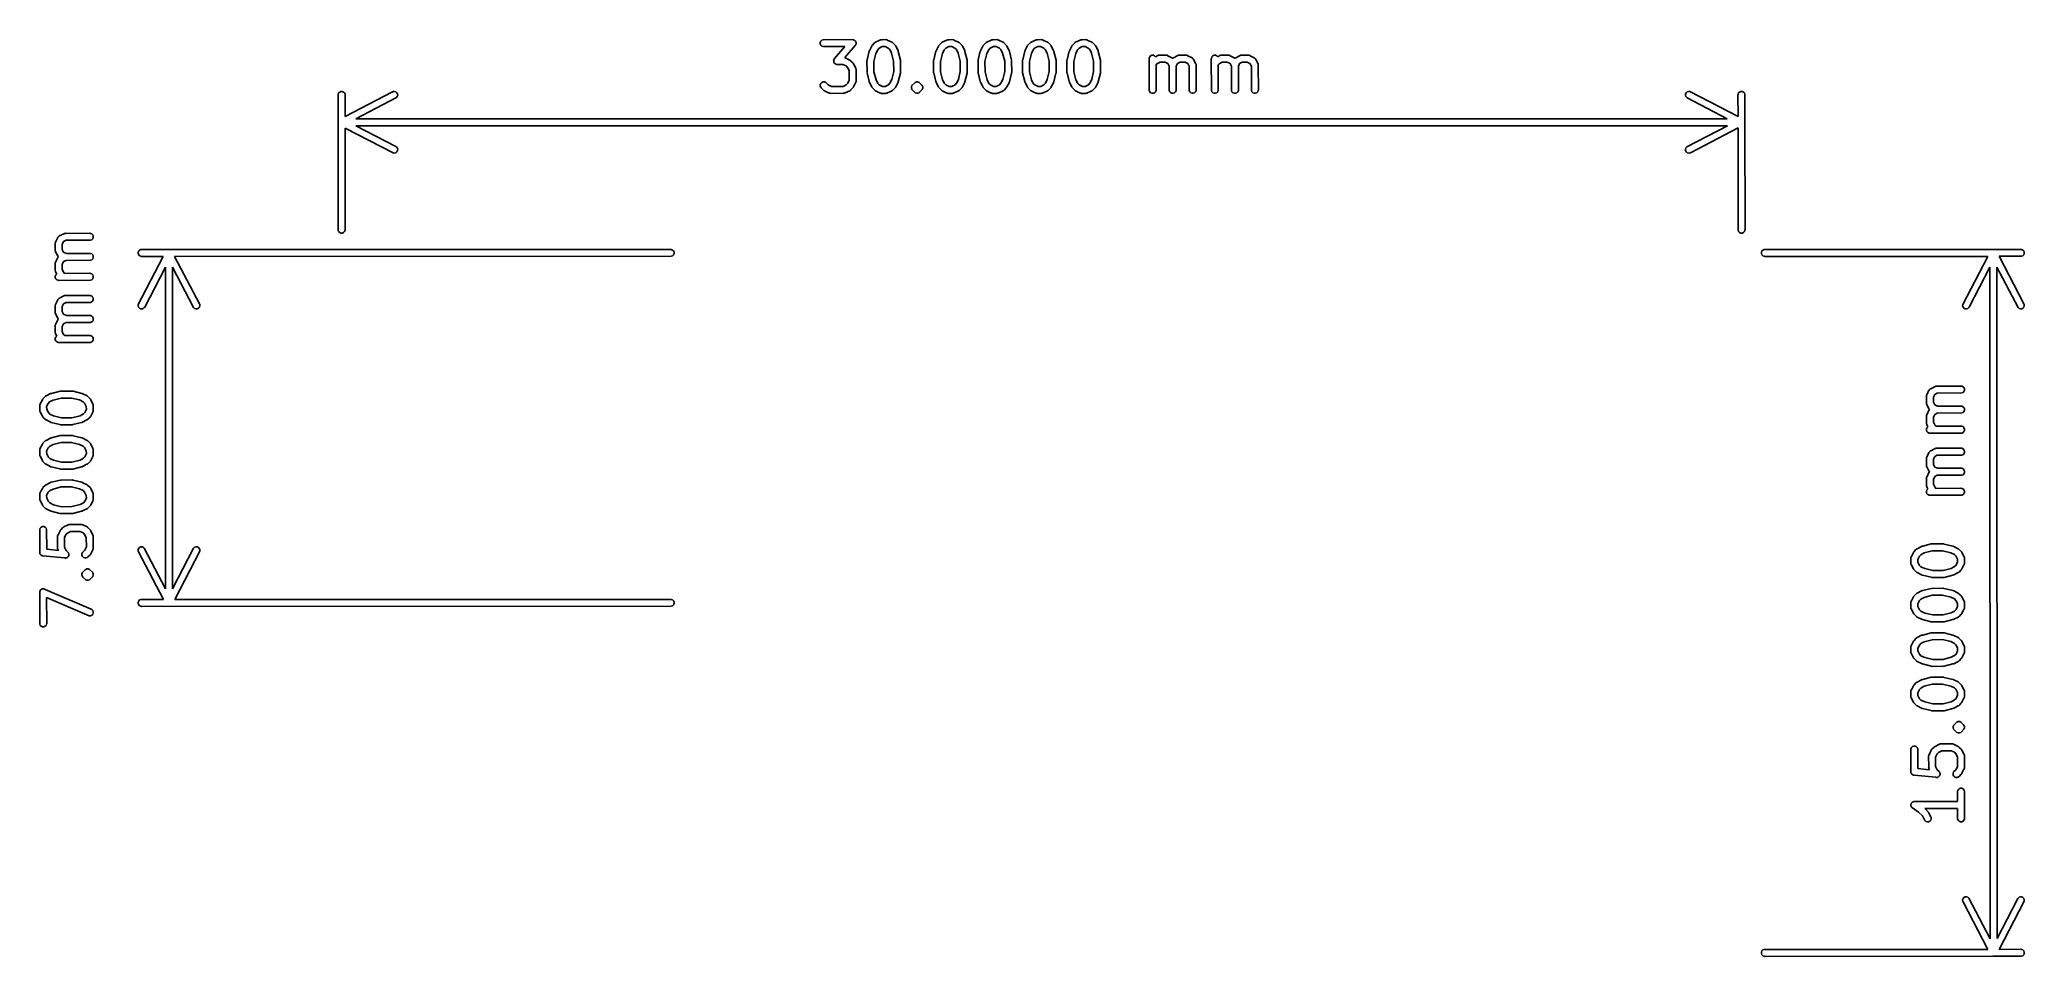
# Model space of a CAD drawing. Extents: x 4.54 to 6.21, y -4.24 to -3.47.
import ezdxf

# ---------------------------------------------------------------- set-up
doc = ezdxf.new("R2010")
doc.units = 0
doc.header["$MEASUREMENT"] = 0
doc.layers.add('BLACK', color=7, linetype='CONTINUOUS')

msp = doc.modelspace()

# ---------------------------------------------------------------- linework, layer by layer
at = {"layer": 'BLACK', "linetype": 'CONTINUOUS'}
for p, q in [((5.1939, -3.4719), (5.1944, -3.4708)), ((5.1939, -3.473), (5.1939, -3.4719)), ((5.1944, -3.4741), (5.1939, -3.473)), ((5.1944, -3.4708), (5.1952, -3.47)), ((5.1952, -3.4749), (5.1944, -3.4741)), ((5.1952, -3.47), (5.1962, -3.4696)), ((5.1962, -3.4754), (5.1952, -3.4749)), ((5.1962, -3.4696), (5.2212, -3.4695)), ((5.1968, -3.4754), (5.1962, -3.4754)), ((5.2147, -3.4754), (5.1968, -3.4754)), ((5.2059, -3.4855), (5.2147, -3.4754)), ((5.2233, -3.4744), (5.2145, -3.4846)), ((5.2212, -3.4695), (5.2215, -3.4696)), ((5.2215, -3.4696), (5.2216, -3.4695)), ((5.2216, -3.4695), (5.2216, -3.4696)), ((5.2216, -3.4696), (5.2218, -3.4696)), ((5.2218, -3.4696), (5.2222, -3.4698)), ((5.2222, -3.4698), (5.2227, -3.4699)), ((5.2227, -3.4699), (5.2227, -3.47)), ((5.2227, -3.47), (5.2228, -3.47)), ((5.2228, -3.47), (5.2232, -3.4704)), ((5.2232, -3.4704), (5.2235, -3.4707)), ((5.2237, -3.4741), (5.2233, -3.4744)), ((5.2235, -3.4707), (5.2236, -3.4708)), ((5.2236, -3.4708), (5.2237, -3.4708)), ((5.2237, -3.4708), (5.2238, -3.4713)), ((5.2238, -3.4739), (5.2237, -3.474)), ((5.2237, -3.474), (5.2237, -3.4741)), ((5.2238, -3.4713), (5.224, -3.4717)), ((5.2239, -3.4735), (5.2238, -3.4739)), ((5.2241, -3.473), (5.2239, -3.4735)), ((5.224, -3.4717), (5.2241, -3.4718)), ((5.2241, -3.4718), (5.2241, -3.4719)), ((5.2241, -3.4719), (5.2241, -3.4724)), ((5.2241, -3.4724), (5.2241, -3.4729)), ((5.2241, -3.4729), (5.2241, -3.4729)), ((5.2241, -3.4729), (5.2241, -3.473)), ((5.2334, -3.4866), (5.2352, -3.4793)), ((5.2352, -3.4791), (5.2354, -3.4787)), ((5.2352, -3.4792), (5.2352, -3.4791)), ((5.2352, -3.4793), (5.2352, -3.4792)), ((5.2352, -3.4792), (5.2352, -3.4792)), ((5.2354, -3.4787), (5.2356, -3.4785)), ((5.2356, -3.4785), (5.2373, -3.4749)), ((5.2373, -3.4749), (5.2375, -3.4747)), ((5.2375, -3.4745), (5.2376, -3.4744)), ((5.2375, -3.4746), (5.2375, -3.4745)), ((5.2375, -3.4747), (5.2375, -3.4746)), ((5.2376, -3.4744), (5.2379, -3.4742)), ((5.2379, -3.4742), (5.2397, -3.4723)), ((5.2408, -3.4812), (5.2391, -3.488)), ((5.2397, -3.4723), (5.24, -3.4721)), ((5.24, -3.4721), (5.24, -3.472)), ((5.24, -3.472), (5.2401, -3.472)), ((5.2401, -3.472), (5.2402, -3.4719)), ((5.2402, -3.4719), (5.2405, -3.4717)), ((5.2405, -3.4717), (5.2442, -3.4698)), ((5.2423, -3.478), (5.2408, -3.4812)), ((5.2435, -3.4768), (5.2423, -3.478)), ((5.2462, -3.4754), (5.2435, -3.4768)), ((5.2442, -3.4698), (5.2448, -3.4696)), ((5.2448, -3.4696), (5.2449, -3.4696)), ((5.2449, -3.4696), (5.245, -3.4696)), ((5.245, -3.4696), (5.2456, -3.4696)), ((5.2456, -3.4696), (5.2459, -3.4695)), ((5.2459, -3.4695), (5.246, -3.4696)), ((5.246, -3.4696), (5.2493, -3.4695)), ((5.2486, -3.4754), (5.2462, -3.4754)), ((5.2512, -3.4767), (5.2486, -3.4754)), ((5.2493, -3.4695), (5.2499, -3.4696)), ((5.2499, -3.4696), (5.25, -3.4696)), ((5.25, -3.4696), (5.2501, -3.4696)), ((5.2501, -3.4696), (5.2506, -3.4699)), ((5.2506, -3.4699), (5.251, -3.47)), ((5.251, -3.47), (5.251, -3.4701)), ((5.251, -3.4701), (5.2544, -3.4717)), ((5.2525, -3.4779), (5.2512, -3.4767)), ((5.254, -3.4808), (5.2525, -3.4779)), ((5.2557, -3.4876), (5.254, -3.4808)), ((5.2544, -3.4717), (5.2546, -3.4719)), ((5.2546, -3.4719), (5.2547, -3.4719)), ((5.2547, -3.4719), (5.2548, -3.4719)), ((5.2548, -3.4719), (5.2549, -3.472)), ((5.2549, -3.472), (5.2551, -3.4723)), ((5.2551, -3.4723), (5.257, -3.4741)), ((5.257, -3.4741), (5.2572, -3.4744)), ((5.2572, -3.4744), (5.2573, -3.4744)), ((5.2573, -3.4744), (5.2573, -3.4745)), ((5.2573, -3.4745), (5.2574, -3.4746)), ((5.2574, -3.4746), (5.2575, -3.4749)), ((5.2575, -3.4749), (5.2595, -3.4787)), ((5.2595, -3.4787), (5.2595, -3.4787)), ((5.2595, -3.4787), (5.2595, -3.4787)), ((5.2595, -3.4787), (5.2595, -3.4788)), ((5.2595, -3.4788), (5.2597, -3.4792)), ((5.2597, -3.4792), (5.2597, -3.4795)), ((5.2597, -3.4795), (5.2616, -3.4868)), ((5.2897, -3.4866), (5.2914, -3.4793)), ((5.2914, -3.4793), (5.2915, -3.4792)), ((5.2915, -3.4791), (5.2916, -3.4787)), ((5.2915, -3.4792), (5.2915, -3.4791)), ((5.2915, -3.4792), (5.2915, -3.4792)), ((5.2916, -3.4787), (5.2918, -3.4785)), ((5.2918, -3.4785), (5.2935, -3.4749)), ((5.2935, -3.4749), (5.2937, -3.4747)), ((5.2937, -3.4746), (5.2938, -3.4745)), ((5.2937, -3.4747), (5.2937, -3.4746)), ((5.2938, -3.4745), (5.2939, -3.4744)), ((5.2939, -3.4744), (5.2941, -3.4742)), ((5.2941, -3.4742), (5.296, -3.4723)), ((5.297, -3.4812), (5.2953, -3.488)), ((5.296, -3.4723), (5.2962, -3.4721)), ((5.2962, -3.4721), (5.2963, -3.472)), ((5.2963, -3.472), (5.2964, -3.4719)), ((5.2963, -3.472), (5.2963, -3.472)), ((5.2964, -3.4719), (5.2968, -3.4717)), ((5.2968, -3.4717), (5.3005, -3.4698)), ((5.2985, -3.478), (5.297, -3.4812)), ((5.2997, -3.4768), (5.2985, -3.478)), ((5.3024, -3.4754), (5.2997, -3.4768)), ((5.3005, -3.4698), (5.301, -3.4696)), ((5.301, -3.4696), (5.3011, -3.4696)), ((5.3011, -3.4696), (5.3012, -3.4696)), ((5.3012, -3.4696), (5.3018, -3.4696)), ((5.3018, -3.4696), (5.3022, -3.4695)), ((5.3022, -3.4695), (5.3022, -3.4696)), ((5.3022, -3.4696), (5.3056, -3.4695)), ((5.3048, -3.4754), (5.3024, -3.4754)), ((5.3075, -3.4767), (5.3048, -3.4754)), ((5.3056, -3.4695), (5.3061, -3.4696)), ((5.3061, -3.4696), (5.3062, -3.4696)), ((5.3062, -3.4696), (5.3063, -3.4696)), ((5.3063, -3.4696), (5.3069, -3.4699)), ((5.3069, -3.4699), (5.3072, -3.47)), ((5.3072, -3.47), (5.3072, -3.4701)), ((5.3072, -3.4701), (5.3106, -3.4717)), ((5.3087, -3.4779), (5.3075, -3.4767)), ((5.3102, -3.4808), (5.3087, -3.4779)), ((5.312, -3.4876), (5.3102, -3.4808)), ((5.3106, -3.4717), (5.3109, -3.4719)), ((5.3109, -3.4719), (5.311, -3.4719)), ((5.311, -3.4719), (5.311, -3.4719)), ((5.311, -3.4719), (5.3111, -3.472)), ((5.3111, -3.472), (5.3113, -3.4723)), ((5.3113, -3.4723), (5.3133, -3.4741)), ((5.3133, -3.4741), (5.3135, -3.4744)), ((5.3135, -3.4744), (5.3135, -3.4744)), ((5.3135, -3.4744), (5.3135, -3.4745)), ((5.3135, -3.4745), (5.3136, -3.4746)), ((5.3136, -3.4746), (5.3138, -3.4749)), ((5.3138, -3.4749), (5.3157, -3.4787)), ((5.3157, -3.4787), (5.3157, -3.4787)), ((5.3157, -3.4787), (5.3157, -3.4787)), ((5.3157, -3.4787), (5.3157, -3.4788)), ((5.3157, -3.4788), (5.3159, -3.4792)), ((5.3159, -3.4792), (5.3159, -3.4795)), ((5.3159, -3.4795), (5.3178, -3.4868)), ((5.3272, -3.4866), (5.3289, -3.4793)), ((5.3289, -3.4793), (5.329, -3.4792)), ((5.329, -3.4791), (5.3291, -3.4787)), ((5.329, -3.4792), (5.329, -3.4791)), ((5.329, -3.4792), (5.329, -3.4792)), ((5.3291, -3.4787), (5.3293, -3.4785)), ((5.3293, -3.4785), (5.331, -3.4749)), ((5.331, -3.4749), (5.3312, -3.4747)), ((5.3312, -3.4746), (5.3313, -3.4745)), ((5.3312, -3.4747), (5.3312, -3.4746)), ((5.3313, -3.4744), (5.3316, -3.4742)), ((5.3313, -3.4745), (5.3313, -3.4744)), ((5.3316, -3.4742), (5.3335, -3.4723)), ((5.3345, -3.4812), (5.3328, -3.488)), ((5.3335, -3.4723), (5.3337, -3.4721)), ((5.3337, -3.4721), (5.3337, -3.472)), ((5.3337, -3.472), (5.3338, -3.472)), ((5.3338, -3.472), (5.3339, -3.4719)), ((5.3339, -3.4719), (5.3343, -3.4717)), ((5.3343, -3.4717), (5.338, -3.4698)), ((5.336, -3.478), (5.3345, -3.4812)), ((5.3372, -3.4768), (5.336, -3.478)), ((5.3399, -3.4754), (5.3372, -3.4768)), ((5.338, -3.4698), (5.3385, -3.4696)), ((5.3385, -3.4696), (5.3386, -3.4696)), ((5.3386, -3.4696), (5.3387, -3.4696)), ((5.3387, -3.4696), (5.3393, -3.4696)), ((5.3393, -3.4696), (5.3397, -3.4695)), ((5.3397, -3.4695), (5.3397, -3.4696)), ((5.3397, -3.4696), (5.3431, -3.4695)), ((5.3423, -3.4754), (5.3399, -3.4754)), ((5.345, -3.4767), (5.3423, -3.4754)), ((5.3431, -3.4695), (5.3436, -3.4696)), ((5.3436, -3.4696), (5.3437, -3.4696)), ((5.3437, -3.4696), (5.3438, -3.4696)), ((5.3438, -3.4696), (5.3443, -3.4699)), ((5.3443, -3.4699), (5.3447, -3.47)), ((5.3447, -3.47), (5.3447, -3.4701)), ((5.3447, -3.4701), (5.3481, -3.4717)), ((5.3462, -3.4779), (5.345, -3.4767)), ((5.3477, -3.4808), (5.3462, -3.4779)), ((5.3495, -3.4876), (5.3477, -3.4808)), ((5.3481, -3.4717), (5.3484, -3.4719)), ((5.3484, -3.4719), (5.3484, -3.4719)), ((5.3484, -3.4719), (5.3485, -3.4719)), ((5.3485, -3.4719), (5.3486, -3.472)), ((5.3486, -3.472), (5.3488, -3.4723)), ((5.3488, -3.4723), (5.3508, -3.4741)), ((5.3508, -3.4741), (5.351, -3.4744)), ((5.351, -3.4744), (5.351, -3.4744)), ((5.351, -3.4744), (5.351, -3.4745)), ((5.351, -3.4745), (5.3511, -3.4746)), ((5.3511, -3.4746), (5.3513, -3.4749)), ((5.3513, -3.4749), (5.3532, -3.4787)), ((5.3532, -3.4787), (5.3532, -3.4787)), ((5.3532, -3.4787), (5.3532, -3.4787)), ((5.3532, -3.4787), (5.3532, -3.4788)), ((5.3532, -3.4788), (5.3534, -3.4792)), ((5.3534, -3.4792), (5.3534, -3.4795)), ((5.3534, -3.4795), (5.3553, -3.4868)), ((5.3647, -3.4866), (5.3664, -3.4793)), ((5.3664, -3.4793), (5.3665, -3.4792)), ((5.3665, -3.4791), (5.3666, -3.4787)), ((5.3665, -3.4792), (5.3665, -3.4791)), ((5.3665, -3.4792), (5.3665, -3.4792)), ((5.3666, -3.4787), (5.3668, -3.4785)), ((5.3668, -3.4785), (5.3685, -3.4749)), ((5.3685, -3.4749), (5.3687, -3.4747)), ((5.3687, -3.4746), (5.3688, -3.4745)), ((5.3687, -3.4747), (5.3687, -3.4746)), ((5.3688, -3.4744), (5.3691, -3.4742)), ((5.3688, -3.4745), (5.3688, -3.4744)), ((5.3691, -3.4742), (5.371, -3.4723)), ((5.372, -3.4812), (5.3703, -3.488)), ((5.371, -3.4723), (5.3712, -3.4721)), ((5.3712, -3.4721), (5.3712, -3.472)), ((5.3712, -3.472), (5.3713, -3.472)), ((5.3713, -3.472), (5.3714, -3.4719)), ((5.3714, -3.4719), (5.3718, -3.4717)), ((5.3718, -3.4717), (5.3755, -3.4698)), ((5.3735, -3.478), (5.372, -3.4812)), ((5.3747, -3.4768), (5.3735, -3.478)), ((5.3774, -3.4754), (5.3747, -3.4768)), ((5.3755, -3.4698), (5.376, -3.4696)), ((5.376, -3.4696), (5.3761, -3.4696)), ((5.3761, -3.4696), (5.3762, -3.4696)), ((5.3762, -3.4696), (5.3768, -3.4696)), ((5.3768, -3.4696), (5.3772, -3.4695)), ((5.3772, -3.4695), (5.3772, -3.4696)), ((5.3772, -3.4696), (5.3806, -3.4695)), ((5.3798, -3.4754), (5.3774, -3.4754)), ((5.3825, -3.4767), (5.3798, -3.4754)), ((5.3806, -3.4695), (5.3811, -3.4696)), ((5.3811, -3.4696), (5.3812, -3.4696)), ((5.3812, -3.4696), (5.3813, -3.4696)), ((5.3813, -3.4696), (5.3818, -3.4699)), ((5.3818, -3.4699), (5.3822, -3.47)), ((5.3822, -3.47), (5.3822, -3.4701)), ((5.3822, -3.4701), (5.3856, -3.4717)), ((5.3837, -3.4779), (5.3825, -3.4767)), ((5.3852, -3.4808), (5.3837, -3.4779)), ((5.387, -3.4876), (5.3852, -3.4808)), ((5.3856, -3.4717), (5.3859, -3.4719)), ((5.3859, -3.4719), (5.3859, -3.4719)), ((5.3859, -3.4719), (5.386, -3.4719)), ((5.386, -3.4719), (5.3861, -3.472)), ((5.3861, -3.472), (5.3863, -3.4723)), ((5.3863, -3.4723), (5.3883, -3.4741)), ((5.3883, -3.4741), (5.3884, -3.4744)), ((5.3884, -3.4744), (5.3885, -3.4744)), ((5.3885, -3.4744), (5.3885, -3.4745)), ((5.3885, -3.4745), (5.3886, -3.4746)), ((5.3886, -3.4746), (5.3888, -3.4749)), ((5.3888, -3.4749), (5.3907, -3.4787)), ((5.3907, -3.4787), (5.3907, -3.4787)), ((5.3907, -3.4787), (5.3907, -3.4787)), ((5.3907, -3.4787), (5.3907, -3.4788)), ((5.3907, -3.4788), (5.3909, -3.4792)), ((5.3909, -3.4792), (5.3909, -3.4795)), ((5.3909, -3.4795), (5.3928, -3.4868)), ((5.4022, -3.4866), (5.4039, -3.4793)), ((5.4039, -3.4793), (5.4039, -3.4792)), ((5.4039, -3.4792), (5.404, -3.4792)), ((5.404, -3.4791), (5.4041, -3.4787)), ((5.404, -3.4792), (5.404, -3.4791)), ((5.4041, -3.4787), (5.4043, -3.4785)), ((5.4043, -3.4785), (5.406, -3.4749)), ((5.406, -3.4749), (5.4062, -3.4747)), ((5.4062, -3.4746), (5.4063, -3.4745)), ((5.4062, -3.4747), (5.4062, -3.4746)), ((5.4063, -3.4744), (5.4066, -3.4742)), ((5.4063, -3.4745), (5.4063, -3.4744)), ((5.4066, -3.4742), (5.4085, -3.4723)), ((5.4095, -3.4812), (5.4078, -3.488)), ((5.4085, -3.4723), (5.4087, -3.4721)), ((5.4087, -3.4721), (5.4087, -3.472)), ((5.4087, -3.472), (5.4088, -3.472)), ((5.4088, -3.472), (5.4089, -3.4719)), ((5.4089, -3.4719), (5.4093, -3.4717)), ((5.4093, -3.4717), (5.413, -3.4698)), ((5.411, -3.478), (5.4095, -3.4812)), ((5.4122, -3.4768), (5.411, -3.478)), ((5.4149, -3.4754), (5.4122, -3.4768)), ((5.413, -3.4698), (5.4135, -3.4696)), ((5.4135, -3.4696), (5.4136, -3.4696)), ((5.4136, -3.4696), (5.4137, -3.4696)), ((5.4137, -3.4696), (5.4143, -3.4696)), ((5.4143, -3.4696), (5.4147, -3.4695)), ((5.4147, -3.4695), (5.4147, -3.4696)), ((5.4147, -3.4696), (5.418, -3.4695)), ((5.4173, -3.4754), (5.4149, -3.4754)), ((5.42, -3.4767), (5.4173, -3.4754)), ((5.418, -3.4695), (5.4186, -3.4696)), ((5.4186, -3.4696), (5.4187, -3.4696)), ((5.4187, -3.4696), (5.4188, -3.4696)), ((5.4188, -3.4696), (5.4193, -3.4699)), ((5.4193, -3.4699), (5.4197, -3.47)), ((5.4197, -3.47), (5.4197, -3.4701)), ((5.4197, -3.4701), (5.4231, -3.4717)), ((5.4212, -3.4779), (5.42, -3.4767)), ((5.4227, -3.4808), (5.4212, -3.4779)), ((5.4245, -3.4876), (5.4227, -3.4808)), ((5.4231, -3.4717), (5.4234, -3.4719)), ((5.4234, -3.4719), (5.4234, -3.4719)), ((5.4234, -3.4719), (5.4235, -3.4719)), ((5.4235, -3.4719), (5.4236, -3.472)), ((5.4236, -3.472), (5.4238, -3.4723)), ((5.4238, -3.4723), (5.4258, -3.4741)), ((5.4258, -3.4741), (5.4259, -3.4744)), ((5.4259, -3.4744), (5.426, -3.4744)), ((5.426, -3.4744), (5.426, -3.4745)), ((5.426, -3.4745), (5.4261, -3.4746)), ((5.4261, -3.4746), (5.4263, -3.4749)), ((5.4263, -3.4749), (5.4282, -3.4787)), ((5.4282, -3.4787), (5.4282, -3.4787)), ((5.4282, -3.4787), (5.4282, -3.4787)), ((5.4282, -3.4787), (5.4282, -3.4788)), ((5.4282, -3.4788), (5.4284, -3.4792)), ((5.4284, -3.4792), (5.4284, -3.4795)), ((5.4284, -3.4795), (5.4303, -3.4868)), ((5.4726, -3.4831), (5.4737, -3.4827)), ((5.4737, -3.4827), (5.4749, -3.4827)), ((5.4749, -3.4827), (5.4759, -3.4831)), ((5.4786, -3.483), (5.4791, -3.4827)), ((5.4791, -3.4827), (5.4792, -3.4827)), ((5.4792, -3.4827), (5.4793, -3.4827)), ((5.4793, -3.4827), (5.4799, -3.4827)), ((5.4799, -3.4827), (5.4803, -3.4827)), ((5.4803, -3.4827), (5.4804, -3.4827)), ((5.4804, -3.4827), (5.4855, -3.4826)), ((5.4855, -3.4826), (5.4861, -3.4827)), ((5.4861, -3.4827), (5.4862, -3.4827)), ((5.4862, -3.4827), (5.4863, -3.4827)), ((5.4863, -3.4827), (5.4868, -3.483)), ((5.4955, -3.483), (5.496, -3.4827)), ((5.496, -3.4827), (5.4961, -3.4827)), ((5.4961, -3.4827), (5.4962, -3.4827)), ((5.4962, -3.4827), (5.4968, -3.4827)), ((5.4968, -3.4827), (5.4972, -3.4827)), ((5.4972, -3.4827), (5.5024, -3.4826)), ((5.4972, -3.4827), (5.4972, -3.4827)), ((5.5024, -3.4826), (5.503, -3.4827)), ((5.503, -3.4827), (5.5031, -3.4827)), ((5.5031, -3.4827), (5.5032, -3.4827)), ((5.5032, -3.4827), (5.5037, -3.483)), ((5.5251, -3.4831), (5.5262, -3.4827)), ((5.5262, -3.4827), (5.5274, -3.4827)), ((5.5274, -3.4827), (5.5284, -3.4831)), ((5.5311, -3.483), (5.5316, -3.4827)), ((5.5316, -3.4827), (5.5317, -3.4827)), ((5.5317, -3.4827), (5.5318, -3.4827)), ((5.5318, -3.4827), (5.5324, -3.4827)), ((5.5324, -3.4827), (5.5328, -3.4827)), ((5.5328, -3.4827), (5.538, -3.4826)), ((5.5328, -3.4827), (5.5328, -3.4827)), ((5.538, -3.4826), (5.5386, -3.4827)), ((5.5386, -3.4827), (5.5387, -3.4827)), ((5.5387, -3.4827), (5.5388, -3.4827)), ((5.5388, -3.4827), (5.5393, -3.483)), ((5.548, -3.483), (5.5485, -3.4827)), ((5.5485, -3.4827), (5.5486, -3.4827)), ((5.5486, -3.4827), (5.5487, -3.4827)), ((5.5487, -3.4827), (5.5492, -3.4827)), ((5.5492, -3.4827), (5.5496, -3.4827)), ((5.5496, -3.4827), (5.5497, -3.4827)), ((5.5497, -3.4827), (5.5549, -3.4826)), ((5.5549, -3.4826), (5.5555, -3.4827)), ((5.5555, -3.4827), (5.5556, -3.4827)), ((5.5556, -3.4827), (5.5557, -3.4827)), ((5.5557, -3.4827), (5.5562, -3.483)), ((5.2051, -3.4871), (5.2052, -3.487)), ((5.2052, -3.4876), (5.2051, -3.4871)), ((5.2052, -3.4869), (5.2054, -3.4865)), ((5.2052, -3.487), (5.2052, -3.4869)), ((5.2052, -3.488), (5.2052, -3.4876)), ((5.2052, -3.4881), (5.2052, -3.488)), ((5.2052, -3.4882), (5.2052, -3.4881)), ((5.2054, -3.4887), (5.2052, -3.4882)), ((5.2054, -3.4865), (5.2055, -3.486)), ((5.2056, -3.4891), (5.2054, -3.4887)), ((5.2055, -3.486), (5.2056, -3.4859)), ((5.2056, -3.4858), (5.2059, -3.4855)), ((5.2056, -3.4859), (5.2056, -3.4858)), ((5.2057, -3.4892), (5.2056, -3.4891)), ((5.2057, -3.4893), (5.2057, -3.4892)), ((5.2061, -3.4896), (5.2057, -3.4893)), ((5.2064, -3.4899), (5.2061, -3.4896)), ((5.2065, -3.49), (5.2064, -3.4899)), ((5.2066, -3.49), (5.2065, -3.49)), ((5.2071, -3.4902), (5.2066, -3.49)), ((5.2075, -3.4904), (5.2071, -3.4902)), ((5.2076, -3.4904), (5.2075, -3.4904)), ((5.2077, -3.4904), (5.2076, -3.4904)), ((5.2078, -3.4904), (5.2077, -3.4904)), ((5.2081, -3.4904), (5.2078, -3.4904)), ((5.2129, -3.4904), (5.2081, -3.4904)), ((5.2156, -3.4917), (5.2129, -3.4904)), ((5.2145, -3.4846), (5.2145, -3.4846)), ((5.2145, -3.4846), (5.215, -3.4849)), ((5.215, -3.4849), (5.2153, -3.485)), ((5.2153, -3.485), (5.2154, -3.4851)), ((5.2154, -3.4851), (5.2188, -3.4867)), ((5.2169, -3.4929), (5.2156, -3.4917)), ((5.2182, -3.4956), (5.2169, -3.4929)), ((5.2183, -3.5036), (5.2182, -3.4956)), ((5.2188, -3.4867), (5.219, -3.4869)), ((5.219, -3.4869), (5.2191, -3.4869)), ((5.2191, -3.4869), (5.2191, -3.4869)), ((5.2191, -3.4869), (5.2193, -3.487)), ((5.2193, -3.487), (5.2195, -3.4873)), ((5.2195, -3.4873), (5.2214, -3.4891)), ((5.2214, -3.4891), (5.2216, -3.4894)), ((5.2216, -3.4894), (5.2217, -3.4894)), ((5.2217, -3.4894), (5.2217, -3.4895)), ((5.2217, -3.4895), (5.2218, -3.4896)), ((5.2218, -3.4896), (5.2219, -3.4899)), ((5.2219, -3.4899), (5.2238, -3.4936)), ((5.2238, -3.4936), (5.224, -3.4942)), ((5.224, -3.4942), (5.2241, -3.4943)), ((5.2241, -3.4943), (5.2241, -3.4944)), ((5.2241, -3.4944), (5.2241, -3.4949)), ((5.2241, -3.4949), (5.2241, -3.4953)), ((5.2241, -3.4953), (5.2241, -3.4954)), ((5.2241, -3.4954), (5.2241, -3.5043)), ((5.2333, -3.4874), (5.2332, -3.4873)), ((5.2332, -3.4873), (5.2333, -3.4873)), ((5.2332, -3.4875), (5.2333, -3.4874)), ((5.2333, -3.4967), (5.2332, -3.4875)), ((5.2332, -3.497), (5.2333, -3.4967)), ((5.2333, -3.4973), (5.2332, -3.497)), ((5.2333, -3.4869), (5.2334, -3.4866)), ((5.2333, -3.4873), (5.2333, -3.4869)), ((5.2333, -3.4974), (5.2333, -3.4973)), ((5.2333, -3.4975), (5.2333, -3.4974)), ((5.2333, -3.4976), (5.2333, -3.4975)), ((5.2352, -3.5048), (5.2333, -3.4976)), ((5.2391, -3.488), (5.2391, -3.4967)), ((5.2391, -3.4967), (5.2409, -3.5035)), ((5.2541, -3.5031), (5.2558, -3.4963)), ((5.2558, -3.4963), (5.2557, -3.4876)), ((5.2615, -3.4977), (5.2597, -3.5051)), ((5.2616, -3.4974), (5.2615, -3.4977)), ((5.2616, -3.4868), (5.2616, -3.4869)), ((5.2616, -3.4869), (5.2616, -3.4869)), ((5.2616, -3.4869), (5.2616, -3.487)), ((5.2616, -3.487), (5.2616, -3.4873)), ((5.2616, -3.4873), (5.2616, -3.4877)), ((5.2616, -3.4877), (5.2616, -3.4968)), ((5.2616, -3.4968), (5.2616, -3.4969)), ((5.2616, -3.4969), (5.2616, -3.497)), ((5.2616, -3.497), (5.2616, -3.4971)), ((5.2616, -3.4971), (5.2616, -3.4974)), ((5.2895, -3.4869), (5.2897, -3.4866)), ((5.2895, -3.4873), (5.2895, -3.4869)), ((5.2895, -3.4874), (5.2895, -3.4873)), ((5.2895, -3.4873), (5.2895, -3.4873)), ((5.2895, -3.4875), (5.2895, -3.4874)), ((5.2895, -3.4967), (5.2895, -3.4875)), ((5.2895, -3.497), (5.2895, -3.4967)), ((5.2895, -3.4973), (5.2895, -3.497)), ((5.2895, -3.4974), (5.2895, -3.4973)), ((5.2896, -3.4975), (5.2895, -3.4974)), ((5.2896, -3.4976), (5.2896, -3.4975)), ((5.2914, -3.5048), (5.2896, -3.4976)), ((5.2953, -3.488), (5.2954, -3.4967)), ((5.2954, -3.4967), (5.2971, -3.5035)), ((5.3104, -3.5031), (5.312, -3.4963)), ((5.312, -3.4963), (5.312, -3.4876)), ((5.3177, -3.4977), (5.3159, -3.5051)), ((5.3178, -3.4974), (5.3177, -3.4977)), ((5.3178, -3.4868), (5.3178, -3.4869)), ((5.3178, -3.4869), (5.3178, -3.4869)), ((5.3178, -3.4869), (5.3178, -3.487)), ((5.3178, -3.487), (5.3179, -3.4873)), ((5.3179, -3.4873), (5.3178, -3.4877)), ((5.3178, -3.4877), (5.3179, -3.4968)), ((5.3179, -3.4971), (5.3178, -3.4974)), ((5.3179, -3.4968), (5.3179, -3.4969)), ((5.3179, -3.4969), (5.3179, -3.497)), ((5.3179, -3.497), (5.3179, -3.4971)), ((5.327, -3.4869), (5.3272, -3.4866)), ((5.327, -3.4873), (5.327, -3.4869)), ((5.327, -3.4874), (5.327, -3.4873)), ((5.327, -3.4873), (5.327, -3.4873)), ((5.327, -3.4875), (5.327, -3.4874)), ((5.327, -3.4967), (5.327, -3.4875)), ((5.327, -3.497), (5.327, -3.4967)), ((5.327, -3.4973), (5.327, -3.497)), ((5.327, -3.4974), (5.327, -3.4973)), ((5.3271, -3.4975), (5.327, -3.4974)), ((5.3271, -3.4976), (5.3271, -3.4975)), ((5.3289, -3.5048), (5.3271, -3.4976)), ((5.3328, -3.488), (5.3329, -3.4967)), ((5.3329, -3.4967), (5.3346, -3.5035)), ((5.3479, -3.5031), (5.3495, -3.4963)), ((5.3495, -3.4963), (5.3495, -3.4876)), ((5.3552, -3.4977), (5.3534, -3.5051)), ((5.3553, -3.4974), (5.3552, -3.4977)), ((5.3553, -3.4868), (5.3553, -3.4869)), ((5.3553, -3.4869), (5.3553, -3.4869)), ((5.3553, -3.4869), (5.3553, -3.487)), ((5.3553, -3.487), (5.3554, -3.4873)), ((5.3554, -3.4873), (5.3553, -3.4877)), ((5.3553, -3.4877), (5.3554, -3.4968)), ((5.3554, -3.4971), (5.3553, -3.4974)), ((5.3554, -3.4968), (5.3554, -3.4969)), ((5.3554, -3.4969), (5.3554, -3.497)), ((5.3554, -3.497), (5.3554, -3.4971)), ((5.3645, -3.4869), (5.3647, -3.4866)), ((5.3645, -3.4873), (5.3645, -3.4869)), ((5.3645, -3.4874), (5.3645, -3.4873)), ((5.3645, -3.4873), (5.3645, -3.4873)), ((5.3645, -3.4875), (5.3645, -3.4874)), ((5.3645, -3.4967), (5.3645, -3.4875)), ((5.3645, -3.497), (5.3645, -3.4967)), ((5.3645, -3.4973), (5.3645, -3.497)), ((5.3645, -3.4974), (5.3645, -3.4973)), ((5.3645, -3.4975), (5.3645, -3.4974)), ((5.3646, -3.4976), (5.3645, -3.4975)), ((5.3664, -3.5048), (5.3646, -3.4976)), ((5.3703, -3.488), (5.3704, -3.4967)), ((5.3704, -3.4967), (5.3721, -3.5035)), ((5.3854, -3.5031), (5.387, -3.4963)), ((5.387, -3.4963), (5.387, -3.4876)), ((5.3927, -3.4977), (5.3909, -3.5051)), ((5.3928, -3.4974), (5.3927, -3.4977)), ((5.3928, -3.4868), (5.3928, -3.4869)), ((5.3928, -3.4869), (5.3928, -3.4869)), ((5.3928, -3.4869), (5.3928, -3.487)), ((5.3928, -3.487), (5.3929, -3.4873)), ((5.3929, -3.4873), (5.3928, -3.4877)), ((5.3928, -3.4877), (5.3929, -3.4968)), ((5.3929, -3.4971), (5.3928, -3.4974)), ((5.3929, -3.4968), (5.3929, -3.4969)), ((5.3929, -3.4969), (5.3929, -3.497)), ((5.3929, -3.497), (5.3929, -3.4971)), ((5.402, -3.4869), (5.4022, -3.4866)), ((5.402, -3.4873), (5.402, -3.4869)), ((5.402, -3.4874), (5.402, -3.4873)), ((5.402, -3.4873), (5.402, -3.4873)), ((5.402, -3.4875), (5.402, -3.4874)), ((5.402, -3.4967), (5.402, -3.4875)), ((5.402, -3.497), (5.402, -3.4967)), ((5.402, -3.4973), (5.402, -3.497)), ((5.402, -3.4974), (5.402, -3.4973)), ((5.402, -3.4975), (5.402, -3.4974)), ((5.4021, -3.4976), (5.402, -3.4975)), ((5.4039, -3.5048), (5.4021, -3.4976)), ((5.4078, -3.488), (5.4079, -3.4967)), ((5.4079, -3.4967), (5.4096, -3.5035)), ((5.4229, -3.5031), (5.4245, -3.4963)), ((5.4245, -3.4963), (5.4245, -3.4876)), ((5.4302, -3.4977), (5.4284, -3.5051)), ((5.4303, -3.4974), (5.4302, -3.4977)), ((5.4303, -3.4868), (5.4303, -3.4869)), ((5.4303, -3.4869), (5.4303, -3.4869)), ((5.4303, -3.4869), (5.4303, -3.487)), ((5.4303, -3.487), (5.4304, -3.4873)), ((5.4304, -3.4873), (5.4303, -3.4877)), ((5.4303, -3.4877), (5.4304, -3.4968)), ((5.4304, -3.4971), (5.4303, -3.4974)), ((5.4304, -3.4968), (5.4304, -3.4969)), ((5.4304, -3.4969), (5.4304, -3.497)), ((5.4304, -3.497), (5.4304, -3.4971)), ((5.4713, -3.4856), (5.4714, -3.485)), ((5.4714, -3.5124), (5.4713, -3.4856)), ((5.4714, -3.485), (5.4718, -3.484)), ((5.4718, -3.484), (5.4726, -3.4831)), ((5.4759, -3.4831), (5.4767, -3.4839)), ((5.4767, -3.4839), (5.4786, -3.483)), ((5.4778, -3.4899), (5.4772, -3.4906)), ((5.4772, -3.4906), (5.4772, -3.5118)), ((5.4805, -3.4885), (5.4778, -3.4899)), ((5.4848, -3.4885), (5.4805, -3.4885)), ((5.4871, -3.4896), (5.4848, -3.4885)), ((5.4868, -3.483), (5.4872, -3.4831)), ((5.4882, -3.4918), (5.4871, -3.4896)), ((5.4872, -3.4831), (5.4872, -3.4832)), ((5.4872, -3.4832), (5.4906, -3.4848)), ((5.4883, -3.5124), (5.4882, -3.4918)), ((5.4906, -3.4848), (5.4907, -3.4849)), ((5.4907, -3.4849), (5.4907, -3.4849)), ((5.4907, -3.4849), (5.4908, -3.485)), ((5.4908, -3.485), (5.4911, -3.4851)), ((5.4911, -3.4851), (5.4912, -3.4852)), ((5.4912, -3.4851), (5.4914, -3.485)), ((5.4912, -3.4852), (5.4912, -3.4851)), ((5.4914, -3.485), (5.4916, -3.4849)), ((5.4916, -3.4849), (5.4919, -3.4848)), ((5.4919, -3.4848), (5.4955, -3.483)), ((5.4952, -3.4897), (5.4941, -3.492)), ((5.4941, -3.492), (5.4941, -3.5118)), ((5.4974, -3.4885), (5.4952, -3.4897)), ((5.5016, -3.4885), (5.4974, -3.4885)), ((5.5039, -3.4896), (5.5016, -3.4885)), ((5.5037, -3.483), (5.5041, -3.4831)), ((5.5051, -3.4918), (5.5039, -3.4896)), ((5.5041, -3.4831), (5.5041, -3.4832)), ((5.5041, -3.4832), (5.5075, -3.4848)), ((5.5051, -3.5124), (5.5051, -3.4918)), ((5.5075, -3.4848), (5.5076, -3.4849)), ((5.5076, -3.4849), (5.5076, -3.4849)), ((5.5076, -3.4849), (5.5077, -3.485)), ((5.5077, -3.485), (5.508, -3.4851)), ((5.508, -3.4851), (5.5082, -3.4854)), ((5.5082, -3.4854), (5.5085, -3.4857)), ((5.5085, -3.4857), (5.5086, -3.4859)), ((5.5086, -3.4859), (5.5087, -3.486)), ((5.5087, -3.486), (5.5088, -3.4863)), ((5.5088, -3.4863), (5.5107, -3.4899)), ((5.5107, -3.4899), (5.5109, -3.4904)), ((5.5109, -3.4904), (5.5109, -3.4905)), ((5.5109, -3.4905), (5.5109, -3.4906)), ((5.5109, -3.4906), (5.5109, -3.4911)), ((5.5109, -3.4911), (5.511, -3.4916)), ((5.511, -3.4916), (5.5109, -3.4917)), ((5.5109, -3.4917), (5.511, -3.5118)), ((5.5238, -3.4856), (5.5239, -3.485)), ((5.5239, -3.5124), (5.5238, -3.4856)), ((5.5239, -3.485), (5.5243, -3.484)), ((5.5243, -3.484), (5.5251, -3.4831)), ((5.5284, -3.4831), (5.5292, -3.4839)), ((5.5292, -3.4839), (5.5311, -3.483)), ((5.5303, -3.4899), (5.5297, -3.4906)), ((5.5297, -3.4906), (5.5297, -3.5118)), ((5.533, -3.4885), (5.5303, -3.4899)), ((5.5373, -3.4885), (5.533, -3.4885)), ((5.5396, -3.4896), (5.5373, -3.4885)), ((5.5393, -3.483), (5.5397, -3.4831)), ((5.5407, -3.4918), (5.5396, -3.4896)), ((5.5397, -3.4831), (5.5397, -3.4832)), ((5.5397, -3.4832), (5.5431, -3.4848)), ((5.5408, -3.5124), (5.5407, -3.4918)), ((5.5431, -3.4848), (5.5432, -3.4849)), ((5.5432, -3.4849), (5.5432, -3.4849)), ((5.5432, -3.4849), (5.5433, -3.485)), ((5.5433, -3.485), (5.5436, -3.4851)), ((5.5436, -3.4851), (5.5437, -3.4852)), ((5.5437, -3.4851), (5.5439, -3.485)), ((5.5437, -3.4852), (5.5437, -3.4851)), ((5.5439, -3.485), (5.5441, -3.4849)), ((5.5441, -3.4849), (5.5444, -3.4848)), ((5.5444, -3.4848), (5.548, -3.483)), ((5.5477, -3.4897), (5.5466, -3.492)), ((5.5466, -3.492), (5.5466, -3.5118)), ((5.5499, -3.4885), (5.5477, -3.4897)), ((5.5541, -3.4885), (5.5499, -3.4885)), ((5.5564, -3.4896), (5.5541, -3.4885)), ((5.5562, -3.483), (5.5565, -3.4831)), ((5.5576, -3.4918), (5.5564, -3.4896)), ((5.5565, -3.4831), (5.5566, -3.4832)), ((5.5566, -3.4832), (5.56, -3.4848)), ((5.5576, -3.5124), (5.5576, -3.4918)), ((5.56, -3.4848), (5.5601, -3.4849)), ((5.5601, -3.4849), (5.5601, -3.4849)), ((5.5601, -3.4849), (5.5602, -3.485)), ((5.5602, -3.485), (5.5605, -3.4851)), ((5.5605, -3.4851), (5.5607, -3.4854)), ((5.5607, -3.4854), (5.561, -3.4857)), ((5.561, -3.4857), (5.5611, -3.4859)), ((5.5611, -3.4859), (5.5612, -3.486)), ((5.5612, -3.486), (5.5613, -3.4863)), ((5.5613, -3.4863), (5.5632, -3.4899)), ((5.5632, -3.4899), (5.5634, -3.4904)), ((5.5634, -3.4904), (5.5634, -3.4905)), ((5.5634, -3.4905), (5.5634, -3.4906)), ((5.5634, -3.4906), (5.5634, -3.4911)), ((5.5634, -3.4911), (5.5635, -3.4916)), ((5.5635, -3.4916), (5.5634, -3.4917)), ((5.5634, -3.4917), (5.5635, -3.5118)), ((4.787, -3.5161), (4.7871, -3.5155)), ((4.7871, -3.6303), (4.787, -3.5161)), ((4.7871, -3.5155), (4.7875, -3.5145)), ((4.7875, -3.5145), (4.7884, -3.5137)), ((4.7884, -3.5137), (4.7894, -3.5132)), ((4.7894, -3.5132), (4.7906, -3.5132)), ((4.7906, -3.5132), (4.7916, -3.5137)), ((4.7916, -3.5137), (4.7925, -3.5145)), ((4.7925, -3.5145), (4.7929, -3.5155)), ((4.7929, -3.5344), (4.833, -3.5135)), ((4.7929, -3.5155), (4.7929, -3.5344)), ((4.833, -3.5135), (4.8335, -3.5133)), ((4.8335, -3.5133), (4.8347, -3.5132)), ((4.8347, -3.5132), (4.8358, -3.5135)), ((4.8358, -3.5135), (4.8367, -3.5143)), ((4.8367, -3.5143), (4.8372, -3.5153)), ((4.8372, -3.5153), (4.8373, -3.5164)), ((5.1939, -3.5075), (5.1944, -3.5065)), ((5.1939, -3.5087), (5.1939, -3.5075)), ((5.1944, -3.5097), (5.1939, -3.5087)), ((5.1944, -3.5065), (5.1952, -3.5056)), ((5.1947, -3.5102), (5.1944, -3.5097)), ((5.1967, -3.512), (5.1947, -3.5102)), ((5.1952, -3.5056), (5.1962, -3.5052)), ((5.1962, -3.5052), (5.1974, -3.5052)), ((5.1969, -3.5123), (5.1967, -3.512)), ((5.197, -3.5124), (5.1969, -3.5123)), ((5.1971, -3.5124), (5.197, -3.5124)), ((5.1971, -3.5125), (5.1971, -3.5124)), ((5.1974, -3.5126), (5.1971, -3.5125)), ((5.1974, -3.5052), (5.1985, -3.5056)), ((5.2008, -3.5143), (5.1974, -3.5126)), ((5.1985, -3.5056), (5.2005, -3.5076)), ((5.2005, -3.5076), (5.2032, -3.5089)), ((5.2012, -3.5144), (5.2008, -3.5143)), ((5.2008, -3.5143), (5.2008, -3.5143)), ((5.2017, -3.5147), (5.2012, -3.5144)), ((5.2018, -3.5147), (5.2017, -3.5147)), ((5.2019, -3.5147), (5.2018, -3.5147)), ((5.2024, -3.5148), (5.2019, -3.5147)), ((5.2132, -3.5147), (5.2024, -3.5148)), ((5.2032, -3.5089), (5.2131, -3.5089)), ((5.2131, -3.5089), (5.2158, -3.5075)), ((5.2133, -3.5148), (5.2132, -3.5147)), ((5.2138, -3.5147), (5.2133, -3.5148)), ((5.2143, -3.5147), (5.2138, -3.5147)), ((5.2144, -3.5147), (5.2143, -3.5147)), ((5.2145, -3.5147), (5.2144, -3.5147)), ((5.215, -3.5145), (5.2145, -3.5147)), ((5.2187, -3.5126), (5.215, -3.5145)), ((5.2158, -3.5075), (5.217, -3.5063)), ((5.217, -3.5063), (5.2183, -3.5036)), ((5.2191, -3.5124), (5.2187, -3.5126)), ((5.2192, -3.5123), (5.2191, -3.5124)), ((5.2193, -3.5123), (5.2192, -3.5123)), ((5.2195, -3.5121), (5.2193, -3.5122)), ((5.2193, -3.5122), (5.2193, -3.5123)), ((5.2214, -3.5101), (5.2195, -3.5121)), ((5.2217, -3.5099), (5.2214, -3.5101)), ((5.2218, -3.5097), (5.2217, -3.5098)), ((5.2217, -3.5098), (5.2217, -3.5099)), ((5.222, -3.5094), (5.2218, -3.5097)), ((5.2218, -3.5097), (5.2218, -3.5097)), ((5.2236, -3.506), (5.222, -3.5094)), ((5.2237, -3.506), (5.2236, -3.506)), ((5.2238, -3.5056), (5.2237, -3.506)), ((5.224, -3.5051), (5.2238, -3.5056)), ((5.2241, -3.505), (5.224, -3.5051)), ((5.2241, -3.5043), (5.2241, -3.5049)), ((5.2241, -3.5049), (5.2241, -3.505)), ((5.2352, -3.5051), (5.2352, -3.5048)), ((5.2354, -3.5056), (5.2352, -3.5051)), ((5.2354, -3.5057), (5.2354, -3.5056)), ((5.2354, -3.5056), (5.2354, -3.5056)), ((5.2354, -3.5056), (5.2354, -3.5056)), ((5.2373, -3.5094), (5.2354, -3.5057)), ((5.2375, -3.5097), (5.2373, -3.5094)), ((5.2376, -3.5098), (5.2375, -3.5097)), ((5.2376, -3.5099), (5.2376, -3.5098)), ((5.2377, -3.51), (5.2376, -3.5099)), ((5.2379, -3.5102), (5.2377, -3.51)), ((5.2398, -3.512), (5.2379, -3.5102)), ((5.24, -3.5123), (5.2398, -3.512)), ((5.2401, -3.5124), (5.24, -3.5123)), ((5.2402, -3.5124), (5.2401, -3.5124)), ((5.2402, -3.5125), (5.2402, -3.5124)), ((5.2405, -3.5126), (5.2402, -3.5125)), ((5.2439, -3.5143), (5.2405, -3.5126)), ((5.2409, -3.5035), (5.2424, -3.5064)), ((5.2424, -3.5064), (5.2436, -3.5076)), ((5.2436, -3.5076), (5.2463, -3.5089)), ((5.2443, -3.5144), (5.2439, -3.5143)), ((5.2439, -3.5143), (5.2439, -3.5143)), ((5.2448, -3.5147), (5.2443, -3.5144)), ((5.2449, -3.5147), (5.2448, -3.5147)), ((5.245, -3.5147), (5.2449, -3.5147)), ((5.2456, -3.5148), (5.245, -3.5147)), ((5.2489, -3.5148), (5.2456, -3.5148)), ((5.2463, -3.5089), (5.2487, -3.5089)), ((5.2487, -3.5089), (5.2514, -3.5075)), ((5.2493, -3.5147), (5.2489, -3.5148)), ((5.2489, -3.5148), (5.2489, -3.5148)), ((5.2499, -3.5147), (5.2493, -3.5147)), ((5.25, -3.5147), (5.2499, -3.5147)), ((5.2501, -3.5147), (5.25, -3.5147)), ((5.2506, -3.5145), (5.2501, -3.5147)), ((5.2544, -3.5126), (5.2506, -3.5145)), ((5.2514, -3.5075), (5.2526, -3.5063)), ((5.2526, -3.5063), (5.2541, -3.5031)), ((5.2547, -3.5124), (5.2544, -3.5126)), ((5.2548, -3.5123), (5.2547, -3.5124)), ((5.2549, -3.5123), (5.2548, -3.5123)), ((5.2552, -3.5121), (5.2549, -3.5122)), ((5.2549, -3.5122), (5.2549, -3.5123)), ((5.257, -3.5101), (5.2552, -3.5121)), ((5.2573, -3.5099), (5.257, -3.5101)), ((5.2574, -3.5098), (5.2573, -3.5099)), ((5.2576, -3.5094), (5.2574, -3.5097)), ((5.2574, -3.5097), (5.2574, -3.5097)), ((5.2574, -3.5097), (5.2574, -3.5098)), ((5.2593, -3.5058), (5.2576, -3.5094)), ((5.2595, -3.5056), (5.2593, -3.5058)), ((5.2596, -3.5052), (5.2595, -3.5056)), ((5.2597, -3.5051), (5.2596, -3.5052)), ((5.2597, -3.5051), (5.2597, -3.5051)), ((5.2597, -3.5051), (5.2597, -3.5051)), ((5.2708, -3.5094), (5.2712, -3.5083)), ((5.2708, -3.5105), (5.2708, -3.5094)), ((5.271, -3.511), (5.2708, -3.5105)), ((5.2712, -3.5116), (5.271, -3.511)), ((5.2712, -3.5083), (5.2735, -3.506)), ((5.2716, -3.5121), (5.2712, -3.5116)), ((5.2739, -3.5143), (5.2716, -3.5121)), ((5.2735, -3.506), (5.2739, -3.5056)), ((5.2739, -3.5056), (5.2746, -3.5053)), ((5.2739, -3.5056), (5.2739, -3.5056)), ((5.275, -3.5147), (5.2739, -3.5143)), ((5.2746, -3.5053), (5.275, -3.5052)), ((5.275, -3.5052), (5.2761, -3.5052)), ((5.2761, -3.5147), (5.275, -3.5147)), ((5.275, -3.5147), (5.275, -3.5147)), ((5.2761, -3.5052), (5.2761, -3.5052)), ((5.2761, -3.5052), (5.2765, -3.5053)), ((5.2772, -3.5143), (5.2761, -3.5147)), ((5.2761, -3.5147), (5.2761, -3.5147)), ((5.2765, -3.5053), (5.2772, -3.5056)), ((5.2772, -3.5056), (5.2772, -3.5056)), ((5.2772, -3.5056), (5.2795, -3.5079)), ((5.2777, -3.5139), (5.2772, -3.5143)), ((5.2799, -3.5116), (5.2777, -3.5139)), ((5.2795, -3.5079), (5.2799, -3.5083)), ((5.2799, -3.5083), (5.2803, -3.5094)), ((5.2803, -3.5105), (5.2799, -3.5116)), ((5.2803, -3.5094), (5.2803, -3.5094)), ((5.2803, -3.5094), (5.2803, -3.5105)), ((5.2915, -3.5051), (5.2914, -3.5048)), ((5.2916, -3.5056), (5.2915, -3.5051)), ((5.2917, -3.5056), (5.2916, -3.5056)), ((5.2916, -3.5056), (5.2916, -3.5056)), ((5.2917, -3.5057), (5.2917, -3.5056)), ((5.2936, -3.5094), (5.2917, -3.5057)), ((5.2937, -3.5097), (5.2936, -3.5094)), ((5.2938, -3.5098), (5.2937, -3.5097)), ((5.2939, -3.5099), (5.2938, -3.5098)), ((5.2939, -3.51), (5.2939, -3.5099)), ((5.2941, -3.5102), (5.2939, -3.51)), ((5.296, -3.512), (5.2941, -3.5102)), ((5.2963, -3.5123), (5.296, -3.512)), ((5.2964, -3.5124), (5.2963, -3.5123)), ((5.2965, -3.5125), (5.2964, -3.5124)), ((5.2964, -3.5124), (5.2964, -3.5124)), ((5.2967, -3.5126), (5.2965, -3.5125)), ((5.3001, -3.5143), (5.2967, -3.5126)), ((5.2971, -3.5035), (5.2987, -3.5064)), ((5.2987, -3.5064), (5.2999, -3.5076)), ((5.2999, -3.5076), (5.3026, -3.5089)), ((5.3002, -3.5143), (5.3001, -3.5143)), ((5.3005, -3.5144), (5.3002, -3.5143)), ((5.301, -3.5147), (5.3005, -3.5144)), ((5.3011, -3.5147), (5.301, -3.5147)), ((5.3012, -3.5147), (5.3011, -3.5147)), ((5.3018, -3.5148), (5.3012, -3.5147)), ((5.3051, -3.5148), (5.3018, -3.5148)), ((5.3026, -3.5089), (5.3049, -3.5089)), ((5.3049, -3.5089), (5.3077, -3.5075)), ((5.3052, -3.5148), (5.3051, -3.5148)), ((5.3056, -3.5147), (5.3052, -3.5148)), ((5.3061, -3.5147), (5.3056, -3.5147)), ((5.3062, -3.5147), (5.3061, -3.5147)), ((5.3063, -3.5147), (5.3062, -3.5147)), ((5.3069, -3.5145), (5.3063, -3.5147)), ((5.3106, -3.5126), (5.3069, -3.5145)), ((5.3077, -3.5075), (5.3088, -3.5063)), ((5.3088, -3.5063), (5.3104, -3.5031)), ((5.311, -3.5124), (5.3106, -3.5126)), ((5.3111, -3.5123), (5.311, -3.5124)), ((5.3112, -3.5122), (5.3111, -3.5123)), ((5.3111, -3.5123), (5.3111, -3.5123)), ((5.3114, -3.5121), (5.3112, -3.5122)), ((5.3133, -3.5101), (5.3114, -3.5121)), ((5.3135, -3.5099), (5.3133, -3.5101)), ((5.3136, -3.5098), (5.3135, -3.5099)), ((5.3137, -3.5097), (5.3136, -3.5097)), ((5.3136, -3.5097), (5.3136, -3.5098)), ((5.3138, -3.5094), (5.3137, -3.5097)), ((5.3156, -3.5058), (5.3138, -3.5094)), ((5.3157, -3.5056), (5.3156, -3.5058)), ((5.3159, -3.5052), (5.3157, -3.5056)), ((5.3159, -3.5051), (5.3159, -3.5051)), ((5.3159, -3.5051), (5.3159, -3.5051)), ((5.3159, -3.5051), (5.3159, -3.5052)), ((5.329, -3.5051), (5.3289, -3.5048)), ((5.3291, -3.5056), (5.329, -3.5051)), ((5.3292, -3.5056), (5.3291, -3.5056)), ((5.3291, -3.5056), (5.3291, -3.5056)), ((5.3292, -3.5057), (5.3292, -3.5056)), ((5.3311, -3.5094), (5.3292, -3.5057)), ((5.3312, -3.5097), (5.3311, -3.5094)), ((5.3313, -3.5098), (5.3312, -3.5097)), ((5.3313, -3.5099), (5.3313, -3.5098)), ((5.3314, -3.51), (5.3313, -3.5099)), ((5.3316, -3.5102), (5.3314, -3.51)), ((5.3335, -3.512), (5.3316, -3.5102)), ((5.3337, -3.5123), (5.3335, -3.512)), ((5.3339, -3.5124), (5.3337, -3.5123)), ((5.334, -3.5125), (5.3339, -3.5124)), ((5.3339, -3.5124), (5.3339, -3.5124)), ((5.3342, -3.5126), (5.334, -3.5125)), ((5.3376, -3.5143), (5.3342, -3.5126)), ((5.3346, -3.5035), (5.3362, -3.5064)), ((5.3362, -3.5064), (5.3374, -3.5076)), ((5.3374, -3.5076), (5.3401, -3.5089)), ((5.3377, -3.5143), (5.3376, -3.5143)), ((5.338, -3.5144), (5.3377, -3.5143)), ((5.3385, -3.5147), (5.338, -3.5144)), ((5.3386, -3.5147), (5.3385, -3.5147)), ((5.3387, -3.5147), (5.3386, -3.5147)), ((5.3393, -3.5148), (5.3387, -3.5147)), ((5.3426, -3.5148), (5.3393, -3.5148)), ((5.3401, -3.5089), (5.3424, -3.5089)), ((5.3424, -3.5089), (5.3451, -3.5075)), ((5.3427, -3.5148), (5.3426, -3.5148)), ((5.3431, -3.5147), (5.3427, -3.5148)), ((5.3436, -3.5147), (5.3431, -3.5147)), ((5.3437, -3.5147), (5.3436, -3.5147)), ((5.3438, -3.5147), (5.3437, -3.5147)), ((5.3444, -3.5145), (5.3438, -3.5147)), ((5.3481, -3.5126), (5.3444, -3.5145)), ((5.3451, -3.5075), (5.3463, -3.5063)), ((5.3463, -3.5063), (5.3479, -3.5031)), ((5.3484, -3.5124), (5.3481, -3.5126)), ((5.3486, -3.5123), (5.3484, -3.5124)), ((5.3487, -3.5122), (5.3486, -3.5123)), ((5.3486, -3.5123), (5.3486, -3.5123)), ((5.3489, -3.5121), (5.3487, -3.5122)), ((5.3508, -3.5101), (5.3489, -3.5121)), ((5.351, -3.5099), (5.3508, -3.5101)), ((5.3511, -3.5098), (5.351, -3.5099)), ((5.3512, -3.5097), (5.3511, -3.5097)), ((5.3511, -3.5097), (5.3511, -3.5098)), ((5.3513, -3.5094), (5.3512, -3.5097)), ((5.3531, -3.5058), (5.3513, -3.5094)), ((5.3532, -3.5056), (5.3531, -3.5058)), ((5.3534, -3.5052), (5.3532, -3.5056)), ((5.3534, -3.5051), (5.3534, -3.5051)), ((5.3534, -3.5051), (5.3534, -3.5051)), ((5.3534, -3.5051), (5.3534, -3.5052)), ((5.3665, -3.5051), (5.3664, -3.5048)), ((5.3666, -3.5056), (5.3665, -3.5051)), ((5.3667, -3.5057), (5.3666, -3.5056)), ((5.3666, -3.5056), (5.3666, -3.5056)), ((5.3666, -3.5056), (5.3666, -3.5056)), ((5.3686, -3.5094), (5.3667, -3.5057)), ((5.3687, -3.5097), (5.3686, -3.5094)), ((5.3688, -3.5098), (5.3687, -3.5097)), ((5.3688, -3.5099), (5.3688, -3.5098)), ((5.3689, -3.51), (5.3688, -3.5099)), ((5.3691, -3.5102), (5.3689, -3.51)), ((5.371, -3.512), (5.3691, -3.5102)), ((5.3712, -3.5123), (5.371, -3.512)), ((5.3714, -3.5124), (5.3712, -3.5123)), ((5.3715, -3.5125), (5.3714, -3.5124)), ((5.3714, -3.5124), (5.3714, -3.5124)), ((5.3717, -3.5126), (5.3715, -3.5125)), ((5.3751, -3.5143), (5.3717, -3.5126)), ((5.3721, -3.5035), (5.3736, -3.5064)), ((5.3736, -3.5064), (5.3749, -3.5076)), ((5.3749, -3.5076), (5.3776, -3.5089)), ((5.3752, -3.5143), (5.3751, -3.5143)), ((5.3755, -3.5144), (5.3752, -3.5143)), ((5.376, -3.5147), (5.3755, -3.5144)), ((5.3761, -3.5147), (5.376, -3.5147)), ((5.3762, -3.5147), (5.3761, -3.5147)), ((5.3768, -3.5148), (5.3762, -3.5147)), ((5.3801, -3.5148), (5.3768, -3.5148)), ((5.3776, -3.5089), (5.3799, -3.5089)), ((5.3799, -3.5089), (5.3826, -3.5075)), ((5.3802, -3.5148), (5.3801, -3.5148)), ((5.3805, -3.5147), (5.3802, -3.5148)), ((5.3811, -3.5147), (5.3805, -3.5147)), ((5.3812, -3.5147), (5.3811, -3.5147)), ((5.3813, -3.5147), (5.3812, -3.5147)), ((5.3819, -3.5145), (5.3813, -3.5147)), ((5.3856, -3.5126), (5.3819, -3.5145)), ((5.3826, -3.5075), (5.3838, -3.5063)), ((5.3838, -3.5063), (5.3854, -3.5031)), ((5.3859, -3.5124), (5.3856, -3.5126)), ((5.3861, -3.5123), (5.3859, -3.5124)), ((5.3862, -3.5122), (5.3861, -3.5123)), ((5.3861, -3.5123), (5.3861, -3.5123)), ((5.3864, -3.5121), (5.3862, -3.5122)), ((5.3883, -3.5101), (5.3864, -3.5121)), ((5.3885, -3.5099), (5.3883, -3.5101)), ((5.3886, -3.5098), (5.3885, -3.5099)), ((5.3887, -3.5097), (5.3886, -3.5097)), ((5.3886, -3.5097), (5.3886, -3.5098)), ((5.3888, -3.5094), (5.3887, -3.5097)), ((5.3906, -3.5058), (5.3888, -3.5094)), ((5.3907, -3.5056), (5.3906, -3.5058)), ((5.3909, -3.5052), (5.3907, -3.5056)), ((5.3909, -3.5051), (5.3909, -3.5051)), ((5.3909, -3.5051), (5.3909, -3.5051)), ((5.3909, -3.5051), (5.3909, -3.5052)), ((5.404, -3.5051), (5.4039, -3.5048)), ((5.4041, -3.5056), (5.404, -3.5051)), ((5.4042, -3.5057), (5.4041, -3.5056)), ((5.4041, -3.5056), (5.4041, -3.5056)), ((5.4041, -3.5056), (5.4041, -3.5056)), ((5.4061, -3.5094), (5.4042, -3.5057)), ((5.4062, -3.5097), (5.4061, -3.5094)), ((5.4063, -3.5098), (5.4062, -3.5097)), ((5.4063, -3.5099), (5.4063, -3.5098)), ((5.4064, -3.51), (5.4063, -3.5099)), ((5.4066, -3.5102), (5.4064, -3.51)), ((5.4085, -3.512), (5.4066, -3.5102)), ((5.4087, -3.5123), (5.4085, -3.512)), ((5.4089, -3.5124), (5.4087, -3.5123)), ((5.409, -3.5125), (5.4089, -3.5124)), ((5.4089, -3.5124), (5.4089, -3.5124)), ((5.4092, -3.5126), (5.409, -3.5125)), ((5.4126, -3.5143), (5.4092, -3.5126)), ((5.4096, -3.5035), (5.4111, -3.5064)), ((5.4111, -3.5064), (5.4124, -3.5076)), ((5.4124, -3.5076), (5.4151, -3.5089)), ((5.4127, -3.5143), (5.4126, -3.5143)), ((5.413, -3.5144), (5.4127, -3.5143)), ((5.4135, -3.5147), (5.413, -3.5144)), ((5.4136, -3.5147), (5.4135, -3.5147)), ((5.4137, -3.5147), (5.4136, -3.5147)), ((5.4143, -3.5148), (5.4137, -3.5147)), ((5.4176, -3.5148), (5.4143, -3.5148)), ((5.4151, -3.5089), (5.4174, -3.5089)), ((5.4174, -3.5089), (5.4201, -3.5075)), ((5.4177, -3.5148), (5.4176, -3.5148)), ((5.418, -3.5147), (5.4177, -3.5148)), ((5.4186, -3.5147), (5.418, -3.5147)), ((5.4187, -3.5147), (5.4186, -3.5147)), ((5.4188, -3.5147), (5.4187, -3.5147)), ((5.4194, -3.5145), (5.4188, -3.5147)), ((5.4231, -3.5126), (5.4194, -3.5145)), ((5.4201, -3.5075), (5.4213, -3.5063)), ((5.4213, -3.5063), (5.4229, -3.5031)), ((5.4234, -3.5124), (5.4231, -3.5126)), ((5.4236, -3.5123), (5.4234, -3.5124)), ((5.4237, -3.5122), (5.4236, -3.5123)), ((5.4236, -3.5123), (5.4236, -3.5123)), ((5.4239, -3.5121), (5.4237, -3.5122)), ((5.4257, -3.5101), (5.4239, -3.5121)), ((5.426, -3.5099), (5.4257, -3.5101)), ((5.4261, -3.5098), (5.426, -3.5099)), ((5.4262, -3.5097), (5.4261, -3.5097)), ((5.4261, -3.5097), (5.4261, -3.5098)), ((5.4263, -3.5094), (5.4262, -3.5097)), ((5.4281, -3.5058), (5.4263, -3.5094)), ((5.4282, -3.5056), (5.4281, -3.5058)), ((5.4284, -3.5052), (5.4282, -3.5056)), ((5.4284, -3.5051), (5.4284, -3.5051)), ((5.4284, -3.5051), (5.4284, -3.5051)), ((5.4284, -3.5051), (5.4284, -3.5052)), ((5.4718, -3.5135), (5.4714, -3.5124)), ((5.4726, -3.5143), (5.4718, -3.5135)), ((5.4737, -3.5147), (5.4726, -3.5143)), ((5.4749, -3.5147), (5.4737, -3.5147)), ((5.4759, -3.5143), (5.4749, -3.5147)), ((5.4767, -3.5135), (5.4759, -3.5143)), ((5.4772, -3.5124), (5.4767, -3.5135)), ((5.4772, -3.5118), (5.4772, -3.5124)), ((5.4887, -3.5135), (5.4883, -3.5124)), ((5.4895, -3.5143), (5.4887, -3.5135)), ((5.4906, -3.5147), (5.4895, -3.5143)), ((5.4917, -3.5147), (5.4906, -3.5147)), ((5.4928, -3.5143), (5.4917, -3.5147)), ((5.4936, -3.5135), (5.4928, -3.5143)), ((5.4941, -3.5124), (5.4936, -3.5135)), ((5.4941, -3.5118), (5.4941, -3.5124)), ((5.5056, -3.5135), (5.5051, -3.5124)), ((5.5064, -3.5143), (5.5056, -3.5135)), ((5.5075, -3.5147), (5.5064, -3.5143)), ((5.5086, -3.5147), (5.5075, -3.5147)), ((5.5097, -3.5143), (5.5086, -3.5147)), ((5.5105, -3.5135), (5.5097, -3.5143)), ((5.5109, -3.5124), (5.5105, -3.5135)), ((5.511, -3.5118), (5.5109, -3.5124)), ((5.5243, -3.5135), (5.5239, -3.5124)), ((5.5251, -3.5143), (5.5243, -3.5135)), ((5.5262, -3.5147), (5.5251, -3.5143)), ((5.5274, -3.5147), (5.5262, -3.5147)), ((5.5284, -3.5143), (5.5274, -3.5147)), ((5.5292, -3.5135), (5.5284, -3.5143)), ((5.5297, -3.5124), (5.5292, -3.5135)), ((5.5297, -3.5118), (5.5297, -3.5124)), ((5.5412, -3.5135), (5.5408, -3.5124)), ((5.542, -3.5143), (5.5412, -3.5135)), ((5.5431, -3.5147), (5.542, -3.5143)), ((5.5442, -3.5147), (5.5431, -3.5147)), ((5.5453, -3.5143), (5.5442, -3.5147)), ((5.5461, -3.5135), (5.5453, -3.5143)), ((5.5466, -3.5124), (5.5461, -3.5135)), ((5.5466, -3.5118), (5.5466, -3.5124)), ((5.5581, -3.5135), (5.5576, -3.5124)), ((5.5589, -3.5143), (5.5581, -3.5135)), ((5.56, -3.5147), (5.5589, -3.5143)), ((5.5611, -3.5147), (5.56, -3.5147)), ((5.5622, -3.5143), (5.5611, -3.5147)), ((5.563, -3.5135), (5.5622, -3.5143)), ((5.5634, -3.5124), (5.563, -3.5135)), ((5.5635, -3.5118), (5.5634, -3.5124)), ((5.9238, -3.5164), (5.9239, -3.5153)), ((5.9239, -3.5153), (5.9244, -3.5143)), ((5.9244, -3.5143), (5.9253, -3.5135)), ((5.9253, -3.5135), (5.9264, -3.5132)), ((5.9264, -3.5132), (5.9276, -3.5133)), ((5.9276, -3.5133), (5.9682, -3.5344)), ((5.9681, -3.5161), (5.9682, -3.5155)), ((5.9682, -3.5344), (5.9681, -3.5161)), ((5.9682, -3.5155), (5.9686, -3.5145)), ((5.9686, -3.5145), (5.9695, -3.5137)), ((5.9695, -3.5137), (5.9705, -3.5132)), ((5.9705, -3.5132), (5.9717, -3.5132)), ((5.9717, -3.5132), (5.9727, -3.5137)), ((5.9727, -3.5137), (5.9736, -3.5145)), ((5.9736, -3.5145), (5.974, -3.5155)), ((5.974, -3.5155), (5.974, -3.5388)), ((4.8362, -3.5184), (4.8019, -3.5363)), ((4.8369, -3.5175), (4.8362, -3.5184)), ((4.8373, -3.5164), (4.8369, -3.5175)), ((5.9242, -3.5175), (5.9238, -3.5164)), ((5.9249, -3.5184), (5.9242, -3.5175)), ((5.9254, -3.5187), (5.9249, -3.5184)), ((5.9591, -3.5363), (5.9254, -3.5187)), ((4.8335, -3.5651), (4.7929, -3.5441)), ((4.7929, -3.5441), (4.793, -3.6298)), ((4.8019, -3.5363), (5.9591, -3.5363)), ((5.9592, -3.5421), (4.802, -3.5422)), ((4.802, -3.5422), (4.8357, -3.5597)), ((5.9249, -3.56), (5.9592, -3.5421)), ((5.9682, -3.544), (5.9281, -3.5649)), ((5.9682, -3.6303), (5.9682, -3.544)), ((5.974, -3.5388), (5.974, -3.5389)), ((5.974, -3.5389), (5.974, -3.5392)), ((5.974, -3.5392), (5.974, -3.5392)), ((5.974, -3.5392), (5.974, -3.5395)), ((5.974, -3.5395), (5.974, -3.5396)), ((5.974, -3.5396), (5.9741, -3.6298)), ((4.8347, -3.5652), (4.8335, -3.5651)), ((4.8358, -3.5649), (4.8347, -3.5652)), ((4.8357, -3.5597), (4.8362, -3.56)), ((4.8367, -3.5641), (4.8358, -3.5649)), ((4.8362, -3.56), (4.8369, -3.5609)), ((4.8372, -3.5631), (4.8367, -3.5641)), ((4.8369, -3.5609), (4.8373, -3.562)), ((4.8373, -3.562), (4.8372, -3.5631)), ((5.9238, -3.562), (5.9242, -3.5609)), ((5.9239, -3.5631), (5.9238, -3.562)), ((5.9244, -3.5641), (5.9239, -3.5631)), ((5.9242, -3.5609), (5.9249, -3.56)), ((5.9253, -3.5649), (5.9244, -3.5641)), ((5.9264, -3.5652), (5.9253, -3.5649)), ((5.9276, -3.5651), (5.9264, -3.5652)), ((5.9281, -3.5649), (5.9276, -3.5651)), ((4.5521, -3.6351), (4.5556, -3.6332)), ((4.5556, -3.6332), (4.5562, -3.633)), ((4.5562, -3.633), (4.5563, -3.633)), ((4.5563, -3.633), (4.5564, -3.633)), ((4.5564, -3.633), (4.5569, -3.633)), ((4.5569, -3.633), (4.5573, -3.6329)), ((4.5573, -3.6329), (4.5574, -3.633)), ((4.5574, -3.633), (4.5776, -3.6329)), ((4.5776, -3.6329), (4.5782, -3.633)), ((4.5782, -3.633), (4.5792, -3.6334)), ((4.5792, -3.6334), (4.58, -3.6342)), ((4.7875, -3.6314), (4.7871, -3.6303)), ((4.7884, -3.6322), (4.7875, -3.6314)), ((4.7894, -3.6327), (4.7884, -3.6322)), ((4.7906, -3.6327), (4.7894, -3.6327)), ((4.7916, -3.6322), (4.7906, -3.6327)), ((4.7925, -3.6314), (4.7916, -3.6322)), ((4.7929, -3.6303), (4.7925, -3.6314)), ((4.793, -3.6298), (4.7929, -3.6303)), ((5.9686, -3.6314), (5.9682, -3.6303)), ((5.9695, -3.6322), (5.9686, -3.6314)), ((5.9705, -3.6327), (5.9695, -3.6322)), ((5.9717, -3.6327), (5.9705, -3.6327)), ((5.9727, -3.6322), (5.9717, -3.6327)), ((5.9736, -3.6314), (5.9727, -3.6322)), ((5.974, -3.6303), (5.9736, -3.6314)), ((5.9741, -3.6298), (5.974, -3.6303)), ((4.5484, -3.6409), (4.5485, -3.6408)), ((4.5484, -3.6415), (4.5484, -3.6409)), ((4.5484, -3.6467), (4.5484, -3.6415)), ((4.5484, -3.6471), (4.5484, -3.6467)), ((4.5484, -3.6467), (4.5484, -3.6467)), ((4.5484, -3.6477), (4.5484, -3.6471)), ((4.5485, -3.6478), (4.5484, -3.6477)), ((4.5485, -3.6407), (4.5487, -3.6402)), ((4.5485, -3.6408), (4.5485, -3.6407)), ((4.5485, -3.6479), (4.5485, -3.6478)), ((4.5487, -3.6484), (4.5485, -3.6479)), ((4.5487, -3.6402), (4.5489, -3.6398)), ((4.5506, -3.652), (4.5487, -3.6484)), ((4.5489, -3.6398), (4.5506, -3.6364)), ((4.5489, -3.6398), (4.5489, -3.6398)), ((4.5506, -3.6364), (4.5506, -3.6363)), ((4.5506, -3.6363), (4.5507, -3.6363)), ((4.5507, -3.6362), (4.5509, -3.6359)), ((4.5507, -3.6363), (4.5507, -3.6362)), ((4.5509, -3.6359), (4.5512, -3.6357)), ((4.5512, -3.6357), (4.5514, -3.6354)), ((4.5514, -3.6354), (4.5516, -3.6353)), ((4.5516, -3.6353), (4.5518, -3.6352)), ((4.5518, -3.6352), (4.5521, -3.6351)), ((4.5554, -3.6399), (4.5543, -3.6423)), ((4.5543, -3.6423), (4.5543, -3.6465)), ((4.5543, -3.6465), (4.5554, -3.6487)), ((4.5576, -3.6388), (4.5554, -3.6399)), ((4.5554, -3.6487), (4.5578, -3.6498)), ((4.5782, -3.6388), (4.5576, -3.6388)), ((4.5578, -3.6498), (4.5776, -3.6498)), ((4.5776, -3.6498), (4.5782, -3.6498)), ((4.5792, -3.6383), (4.5782, -3.6388)), ((4.5782, -3.6498), (4.5792, -3.6503)), ((4.58, -3.6375), (4.5792, -3.6383)), ((4.5792, -3.6503), (4.58, -3.6511)), ((4.58, -3.6342), (4.5805, -3.6353)), ((4.5805, -3.6364), (4.58, -3.6375)), ((4.5805, -3.6353), (4.5805, -3.6364)), ((4.6183, -3.6489), (4.6188, -3.6478)), ((4.6183, -3.65), (4.6183, -3.6489)), ((4.6188, -3.6511), (4.6183, -3.65)), ((4.6188, -3.6478), (4.6196, -3.647)), ((4.6196, -3.647), (4.6207, -3.6466)), ((4.6207, -3.6466), (4.6439, -3.6465)), ((4.6439, -3.6465), (4.644, -3.6465)), ((4.644, -3.6465), (4.6443, -3.6465)), ((4.6443, -3.6465), (4.6447, -3.6465)), ((4.6447, -3.6465), (4.6448, -3.6465)), ((4.6448, -3.6465), (5.0676, -3.6465)), ((5.0676, -3.6465), (5.0681, -3.6466)), ((5.0681, -3.6466), (5.0692, -3.647)), ((5.0692, -3.647), (5.07, -3.6478)), ((5.07, -3.6478), (5.0705, -3.6489)), ((5.0705, -3.65), (5.07, -3.6511)), ((5.0705, -3.6489), (5.0705, -3.65)), ((5.9879, -3.6489), (5.9883, -3.6478)), ((5.9879, -3.65), (5.9879, -3.6489)), ((5.9883, -3.6511), (5.9879, -3.65)), ((5.9883, -3.6478), (5.9891, -3.647)), ((5.9891, -3.647), (5.9902, -3.6466)), ((5.9902, -3.6466), (6.2068, -3.6465)), ((6.2068, -3.6465), (6.2074, -3.6466)), ((6.2074, -3.6466), (6.2084, -3.647)), ((6.2084, -3.647), (6.2092, -3.6478)), ((6.2092, -3.6478), (6.2097, -3.6489)), ((6.2097, -3.65), (6.2092, -3.6511)), ((6.2097, -3.6489), (6.2097, -3.65)), ((4.5484, -3.6578), (4.5485, -3.6577)), ((4.5484, -3.6584), (4.5484, -3.6578)), ((4.5484, -3.6635), (4.5484, -3.6584)), ((4.5484, -3.6636), (4.5484, -3.6635)), ((4.5484, -3.664), (4.5484, -3.6636)), ((4.5484, -3.6646), (4.5484, -3.664)), ((4.5485, -3.6647), (4.5484, -3.6646)), ((4.5485, -3.6576), (4.5487, -3.6571)), ((4.5485, -3.6577), (4.5485, -3.6576)), ((4.5485, -3.6648), (4.5485, -3.6647)), ((4.5487, -3.6653), (4.5485, -3.6648)), ((4.5487, -3.6571), (4.5489, -3.6567)), ((4.5497, -3.6672), (4.5487, -3.6653)), ((4.5489, -3.6567), (4.5506, -3.6533)), ((4.5489, -3.6567), (4.5489, -3.6567)), ((4.5507, -3.6523), (4.5506, -3.652)), ((4.5506, -3.6532), (4.5507, -3.6531)), ((4.5506, -3.6533), (4.5506, -3.6532)), ((4.5508, -3.6525), (4.5507, -3.6523)), ((4.5507, -3.6531), (4.5509, -3.6528)), ((4.5507, -3.6531), (4.5507, -3.6531)), ((4.5509, -3.6527), (4.5508, -3.6525)), ((4.5509, -3.6528), (4.551, -3.6527)), ((4.551, -3.6527), (4.5509, -3.6527)), ((4.5554, -3.6568), (4.5543, -3.6591)), ((4.5543, -3.6591), (4.5543, -3.6634)), ((4.5543, -3.6634), (4.5557, -3.6661)), ((4.5576, -3.6557), (4.5554, -3.6568)), ((4.5557, -3.6661), (4.5563, -3.6667)), ((4.5563, -3.6667), (4.5776, -3.6666)), ((4.5782, -3.6556), (4.5576, -3.6557)), ((4.5776, -3.6666), (4.5782, -3.6667)), ((4.5792, -3.6552), (4.5782, -3.6556)), ((4.5782, -3.6667), (4.5792, -3.6671)), ((4.58, -3.6544), (4.5792, -3.6552)), ((4.58, -3.6511), (4.5805, -3.6522)), ((4.5805, -3.6533), (4.58, -3.6544)), ((4.5805, -3.6522), (4.5805, -3.6533)), ((4.6184, -3.693), (4.6395, -3.6524)), ((4.6196, -3.6519), (4.6188, -3.6511)), ((4.6207, -3.6523), (4.6196, -3.6519)), ((4.6212, -3.6524), (4.6207, -3.6523)), ((4.6395, -3.6524), (4.6212, -3.6524)), ((4.6414, -3.6614), (4.6239, -3.6952)), ((4.6414, -3.9328), (4.6414, -3.6614)), ((4.6651, -3.6956), (4.6472, -3.6614)), ((4.6472, -3.6614), (4.6473, -3.9328)), ((5.0681, -3.6523), (4.6491, -3.6524)), ((4.6491, -3.6524), (4.67, -3.6924)), ((5.0692, -3.6519), (5.0681, -3.6523)), ((5.07, -3.6511), (5.0692, -3.6519)), ((5.9891, -3.6519), (5.9883, -3.6511)), ((5.9902, -3.6523), (5.9891, -3.6519)), ((5.9908, -3.6524), (5.9902, -3.6523)), ((6.1789, -3.6524), (5.9908, -3.6524)), ((6.1578, -3.693), (6.1789, -3.6524)), ((6.1807, -3.6614), (6.1632, -3.6952)), ((6.1808, -4.2281), (6.1807, -3.6614)), ((6.2045, -3.6956), (6.1866, -3.6614)), ((6.1866, -3.6614), (6.1867, -4.228)), ((6.2074, -3.6523), (6.1885, -3.6523)), ((6.1885, -3.6523), (6.2094, -3.6924)), ((6.2084, -3.6519), (6.2074, -3.6523)), ((6.2092, -3.6511), (6.2084, -3.6519)), ((4.5484, -3.669), (4.5489, -3.668)), ((4.5484, -3.6702), (4.5484, -3.669)), ((4.5489, -3.6712), (4.5484, -3.6702)), ((4.5489, -3.668), (4.5497, -3.6672)), ((4.5497, -3.6721), (4.5489, -3.6712)), ((4.5508, -3.6725), (4.5497, -3.6721)), ((4.5513, -3.6726), (4.5508, -3.6725)), ((4.5782, -3.6725), (4.5513, -3.6726)), ((4.5792, -3.6721), (4.5782, -3.6725)), ((4.5792, -3.6671), (4.58, -3.668)), ((4.58, -3.6712), (4.5792, -3.6721)), ((4.58, -3.668), (4.5805, -3.669)), ((4.5805, -3.6702), (4.58, -3.6712)), ((4.5805, -3.669), (4.5805, -3.6702)), ((4.5484, -3.6934), (4.5485, -3.6933)), ((4.5484, -3.694), (4.5484, -3.6934)), ((4.5484, -3.6992), (4.5484, -3.694)), ((4.5484, -3.6996), (4.5484, -3.6992)), ((4.5484, -3.6992), (4.5484, -3.6992)), ((4.5484, -3.7002), (4.5484, -3.6996)), ((4.5485, -3.7003), (4.5484, -3.7002)), ((4.5485, -3.6932), (4.5487, -3.6927)), ((4.5485, -3.6933), (4.5485, -3.6932)), ((4.5485, -3.7004), (4.5485, -3.7003)), ((4.5487, -3.7009), (4.5485, -3.7004)), ((4.5487, -3.6927), (4.5489, -3.6923)), ((4.5489, -3.6923), (4.5506, -3.6889)), ((4.5489, -3.6923), (4.5489, -3.6923)), ((4.5506, -3.6889), (4.5506, -3.6888)), ((4.5506, -3.6888), (4.5507, -3.6888)), ((4.5507, -3.6887), (4.5509, -3.6884)), ((4.5507, -3.6888), (4.5507, -3.6887)), ((4.5509, -3.6884), (4.5512, -3.6882)), ((4.5512, -3.6882), (4.5514, -3.6879)), ((4.5514, -3.6879), (4.5516, -3.6878)), ((4.5516, -3.6878), (4.5518, -3.6877)), ((4.5518, -3.6877), (4.5521, -3.6876)), ((4.5521, -3.6876), (4.5556, -3.6857)), ((4.5554, -3.6924), (4.5543, -3.6947)), ((4.5543, -3.6947), (4.5543, -3.699)), ((4.5543, -3.699), (4.5554, -3.7012)), ((4.5576, -3.6913), (4.5554, -3.6924)), ((4.5556, -3.6857), (4.5562, -3.6855)), ((4.5562, -3.6855), (4.5563, -3.6855)), ((4.5563, -3.6855), (4.5564, -3.6855)), ((4.5564, -3.6855), (4.5569, -3.6855)), ((4.5569, -3.6855), (4.5573, -3.6854)), ((4.5573, -3.6854), (4.5574, -3.6855)), ((4.5574, -3.6855), (4.5776, -3.6854)), ((4.5782, -3.6912), (4.5576, -3.6913)), ((4.5776, -3.6854), (4.5782, -3.6855)), ((4.5782, -3.6855), (4.5792, -3.6859)), ((4.5792, -3.6908), (4.5782, -3.6912)), ((4.5792, -3.6859), (4.58, -3.6867)), ((4.58, -3.69), (4.5792, -3.6908)), ((4.58, -3.6867), (4.5805, -3.6878)), ((4.5805, -3.6889), (4.58, -3.69)), ((4.5805, -3.6878), (4.5805, -3.6889)), ((4.6183, -3.6941), (4.6184, -3.693)), ((4.6187, -3.6952), (4.6183, -3.6941)), ((4.6194, -3.6961), (4.6187, -3.6952)), ((4.6204, -3.6966), (4.6194, -3.6961)), ((4.6216, -3.6967), (4.6204, -3.6966)), ((4.6227, -3.6964), (4.6216, -3.6967)), ((4.6235, -3.6956), (4.6227, -3.6964)), ((4.6239, -3.6952), (4.6235, -3.6956)), ((4.666, -3.6964), (4.6651, -3.6956)), ((4.6671, -3.6967), (4.666, -3.6964)), ((4.6682, -3.6966), (4.6671, -3.6967)), ((4.6693, -3.6961), (4.6682, -3.6966)), ((4.67, -3.6952), (4.6693, -3.6961)), ((4.67, -3.6924), (4.6703, -3.693)), ((4.6704, -3.6941), (4.67, -3.6952)), ((4.6703, -3.693), (4.6704, -3.6941)), ((6.1577, -3.6941), (6.1578, -3.693)), ((6.158, -3.6952), (6.1577, -3.6941)), ((6.1588, -3.6961), (6.158, -3.6952)), ((6.1598, -3.6966), (6.1588, -3.6961)), ((6.1609, -3.6967), (6.1598, -3.6966)), ((6.162, -3.6964), (6.1609, -3.6967)), ((6.1629, -3.6956), (6.162, -3.6964)), ((6.1632, -3.6952), (6.1629, -3.6956)), ((6.2054, -3.6964), (6.2045, -3.6956)), ((6.2065, -3.6967), (6.2054, -3.6964)), ((6.2076, -3.6966), (6.2065, -3.6967)), ((6.2086, -3.6961), (6.2076, -3.6966)), ((6.2094, -3.6952), (6.2086, -3.6961)), ((6.2094, -3.6924), (6.2096, -3.693)), ((6.2097, -3.6941), (6.2094, -3.6952)), ((6.2096, -3.693), (6.2097, -3.6941)), ((4.5484, -3.7103), (4.5485, -3.7102)), ((4.5484, -3.7108), (4.5484, -3.7103)), ((4.5484, -3.716), (4.5484, -3.7108)), ((4.5484, -3.7161), (4.5484, -3.716)), ((4.5484, -3.7165), (4.5484, -3.7161)), ((4.5484, -3.717), (4.5484, -3.7165)), ((4.5485, -3.7171), (4.5484, -3.717)), ((4.5485, -3.7101), (4.5487, -3.7096)), ((4.5485, -3.7102), (4.5485, -3.7101)), ((4.5485, -3.7173), (4.5485, -3.7171)), ((4.5487, -3.7178), (4.5485, -3.7173)), ((4.5506, -3.7045), (4.5487, -3.7009)), ((4.5487, -3.7096), (4.5489, -3.7092)), ((4.5489, -3.7092), (4.5506, -3.7058)), ((4.5489, -3.7092), (4.5489, -3.7092)), ((4.5507, -3.7048), (4.5506, -3.7045)), ((4.5506, -3.7057), (4.5507, -3.7056)), ((4.5506, -3.7058), (4.5506, -3.7057)), ((4.5508, -3.705), (4.5507, -3.7048)), ((4.5507, -3.7056), (4.5509, -3.7053)), ((4.5507, -3.7056), (4.5507, -3.7056)), ((4.5509, -3.7052), (4.5508, -3.705)), ((4.5509, -3.7053), (4.551, -3.7052)), ((4.551, -3.7052), (4.5509, -3.7052)), ((4.5554, -3.7093), (4.5543, -3.7116)), ((4.5543, -3.7116), (4.5543, -3.7159)), ((4.5543, -3.7159), (4.5557, -3.7186)), ((4.5554, -3.7012), (4.5578, -3.7023)), ((4.5576, -3.7082), (4.5554, -3.7093)), ((4.5782, -3.7081), (4.5576, -3.7082)), ((4.5578, -3.7023), (4.5776, -3.7023)), ((4.5776, -3.7023), (4.5782, -3.7023)), ((4.5782, -3.7023), (4.5792, -3.7028)), ((4.5792, -3.7077), (4.5782, -3.7081)), ((4.5792, -3.7028), (4.58, -3.7036)), ((4.58, -3.7069), (4.5792, -3.7077)), ((4.58, -3.7036), (4.5805, -3.7046)), ((4.5805, -3.7058), (4.58, -3.7069)), ((4.5805, -3.7046), (4.5805, -3.7058)), ((4.5484, -3.7215), (4.5489, -3.7205)), ((4.5484, -3.7227), (4.5484, -3.7215)), ((4.5489, -3.7237), (4.5484, -3.7227)), ((4.5497, -3.7197), (4.5487, -3.7178)), ((4.5489, -3.7205), (4.5497, -3.7197)), ((4.5497, -3.7246), (4.5489, -3.7237)), ((4.5508, -3.725), (4.5497, -3.7246)), ((4.5513, -3.725), (4.5508, -3.725)), ((4.5782, -3.725), (4.5513, -3.725)), ((4.5557, -3.7186), (4.5563, -3.7192)), ((4.5563, -3.7192), (4.5776, -3.7191)), ((4.5776, -3.7191), (4.5782, -3.7192)), ((4.5782, -3.7192), (4.5792, -3.7196)), ((4.5792, -3.7246), (4.5782, -3.725)), ((4.5792, -3.7196), (4.58, -3.7205)), ((4.58, -3.7237), (4.5792, -3.7246)), ((4.58, -3.7205), (4.5805, -3.7215)), ((4.5805, -3.7227), (4.58, -3.7237)), ((4.5805, -3.7215), (4.5805, -3.7227)), ((4.5452, -3.768), (4.5525, -3.7661)), ((4.5525, -3.7661), (4.5526, -3.7661)), ((4.5526, -3.7661), (4.5526, -3.7661)), ((4.5526, -3.7661), (4.5527, -3.7661)), ((4.5527, -3.7661), (4.5531, -3.766)), ((4.5531, -3.766), (4.5534, -3.7661)), ((4.5534, -3.7661), (4.5626, -3.766)), ((4.5626, -3.766), (4.5627, -3.766)), ((4.5627, -3.766), (4.5627, -3.766)), ((4.5627, -3.766), (4.5628, -3.766)), ((4.5628, -3.766), (4.5632, -3.7661)), ((4.5632, -3.7661), (4.5635, -3.7662)), ((4.5635, -3.7662), (4.5708, -3.768)), ((6.1277, -3.7687), (6.1293, -3.7653)), ((6.1293, -3.7653), (6.1294, -3.7652)), ((6.1294, -3.7651), (6.1296, -3.7648)), ((6.1294, -3.7652), (6.1294, -3.7651)), ((6.1294, -3.7652), (6.1294, -3.7652)), ((6.1296, -3.7648), (6.1299, -3.7646)), ((6.1299, -3.7646), (6.1301, -3.7643)), ((6.1301, -3.7643), (6.1303, -3.7642)), ((6.1303, -3.7642), (6.1305, -3.7641)), ((6.1305, -3.7641), (6.1308, -3.764)), ((6.1308, -3.764), (6.1344, -3.7621)), ((6.1344, -3.7621), (6.1349, -3.7619)), ((6.1349, -3.7619), (6.135, -3.7619)), ((6.135, -3.7619), (6.1351, -3.7619)), ((6.1351, -3.7619), (6.1356, -3.7618)), ((6.1356, -3.7618), (6.1361, -3.7618)), ((6.1361, -3.7618), (6.1362, -3.7618)), ((6.1362, -3.7618), (6.1563, -3.7618)), ((6.1563, -3.7618), (6.1569, -3.7619)), ((6.1569, -3.7619), (6.158, -3.7623)), ((6.158, -3.7672), (6.1569, -3.7676)), ((6.158, -3.7623), (6.1588, -3.7631)), ((6.1588, -3.7664), (6.158, -3.7672)), ((6.1588, -3.7631), (6.1592, -3.7642)), ((6.1592, -3.7653), (6.1588, -3.7664)), ((6.1592, -3.7642), (6.1592, -3.7653)), ((4.5353, -3.7778), (4.5354, -3.7777)), ((4.5353, -3.7783), (4.5353, -3.7778)), ((4.5353, -3.7817), (4.5353, -3.7783)), ((4.5353, -3.7821), (4.5353, -3.7817)), ((4.5353, -3.7817), (4.5353, -3.7817)), ((4.5353, -3.7827), (4.5353, -3.7821)), ((4.5354, -3.7828), (4.5353, -3.7827)), ((4.5354, -3.7776), (4.5356, -3.777)), ((4.5354, -3.7777), (4.5354, -3.7776)), ((4.5354, -3.7829), (4.5354, -3.7828)), ((4.5356, -3.7834), (4.5354, -3.7829)), ((4.5356, -3.777), (4.5358, -3.7767)), ((4.5375, -3.7871), (4.5356, -3.7834)), ((4.5358, -3.7767), (4.5375, -3.7733)), ((4.5358, -3.7767), (4.5358, -3.7767)), ((4.5375, -3.7733), (4.5376, -3.773)), ((4.5376, -3.773), (4.5376, -3.7729)), ((4.5376, -3.7729), (4.5377, -3.7729)), ((4.5377, -3.7729), (4.5378, -3.7728)), ((4.5378, -3.7728), (4.538, -3.7726)), ((4.538, -3.7726), (4.5399, -3.7706)), ((4.5399, -3.7706), (4.5401, -3.7704)), ((4.5401, -3.7704), (4.5402, -3.7704)), ((4.5402, -3.7704), (4.5403, -3.7703)), ((4.5402, -3.7704), (4.5402, -3.7704)), ((4.5403, -3.7703), (4.5407, -3.7701)), ((4.5407, -3.7701), (4.5444, -3.7682)), ((4.5424, -3.7764), (4.5411, -3.7791)), ((4.5411, -3.7791), (4.5412, -3.7815)), ((4.5412, -3.7815), (4.5426, -3.7842)), ((4.5436, -3.7752), (4.5424, -3.7764)), ((4.5426, -3.7842), (4.5438, -3.7854)), ((4.5466, -3.7737), (4.5436, -3.7752)), ((4.5444, -3.7682), (4.5444, -3.7682)), ((4.5444, -3.7682), (4.5445, -3.7682)), ((4.5445, -3.7682), (4.5449, -3.768)), ((4.5445, -3.7682), (4.5445, -3.7682)), ((4.5449, -3.768), (4.5452, -3.768)), ((4.5534, -3.7719), (4.5466, -3.7737)), ((4.562, -3.7719), (4.5534, -3.7719)), ((4.5689, -3.7735), (4.562, -3.7719)), ((4.572, -3.7751), (4.5689, -3.7735)), ((4.5708, -3.768), (4.5709, -3.768)), ((4.5709, -3.768), (4.5709, -3.768)), ((4.5709, -3.768), (4.5709, -3.768)), ((4.5709, -3.768), (4.5714, -3.7682)), ((4.5714, -3.7682), (4.5716, -3.7683)), ((4.5716, -3.7683), (4.5752, -3.7701)), ((4.5732, -3.7762), (4.572, -3.7751)), ((4.5722, -3.7852), (4.5734, -3.784)), ((4.5746, -3.779), (4.5732, -3.7762)), ((4.5734, -3.784), (4.5747, -3.7813)), ((4.5747, -3.7813), (4.5746, -3.779)), ((4.5752, -3.7701), (4.5754, -3.7702)), ((4.5754, -3.7702), (4.5755, -3.7703)), ((4.5755, -3.7703), (4.5755, -3.7703)), ((4.5755, -3.7703), (4.5757, -3.7704)), ((4.5757, -3.7704), (4.5759, -3.7706)), ((4.5759, -3.7706), (4.5778, -3.7725)), ((4.5778, -3.7725), (4.578, -3.7727)), ((4.578, -3.7727), (4.578, -3.7728)), ((4.578, -3.7728), (4.5781, -3.7728)), ((4.5781, -3.7728), (4.5782, -3.7729)), ((4.5782, -3.7729), (4.5783, -3.7733)), ((4.5783, -3.7733), (4.5802, -3.777)), ((4.58, -3.7838), (4.5784, -3.7872)), ((4.5802, -3.7834), (4.58, -3.7837)), ((4.58, -3.7837), (4.58, -3.7838)), ((4.5802, -3.777), (4.5804, -3.7776)), ((4.5804, -3.7829), (4.5802, -3.7834)), ((4.5804, -3.7776), (4.5804, -3.7777)), ((4.5804, -3.7777), (4.5805, -3.7778)), ((4.5805, -3.7827), (4.5804, -3.7828)), ((4.5804, -3.7828), (4.5804, -3.7829)), ((4.5805, -3.7778), (4.5805, -3.7783)), ((4.5805, -3.7783), (4.5805, -3.7787)), ((4.5805, -3.7787), (4.5805, -3.7788)), ((4.5805, -3.7788), (4.5805, -3.7821)), ((4.5805, -3.7821), (4.5805, -3.7827)), ((6.1271, -3.7704), (6.1272, -3.7698)), ((6.1272, -3.7756), (6.1271, -3.7704)), ((6.1272, -3.7696), (6.1275, -3.7691)), ((6.1272, -3.7697), (6.1272, -3.7696)), ((6.1272, -3.7698), (6.1272, -3.7697)), ((6.1272, -3.776), (6.1272, -3.7756)), ((6.1272, -3.7756), (6.1272, -3.7756)), ((6.1272, -3.7766), (6.1272, -3.776)), ((6.1272, -3.7767), (6.1272, -3.7766)), ((6.1272, -3.7768), (6.1272, -3.7767)), ((6.1274, -3.7773), (6.1272, -3.7768)), ((6.1293, -3.7809), (6.1274, -3.7773)), ((6.1275, -3.7691), (6.1276, -3.7687)), ((6.1276, -3.7687), (6.1277, -3.7687)), ((6.1277, -3.7856), (6.1293, -3.7822)), ((6.1294, -3.7812), (6.1293, -3.7809)), ((6.1293, -3.7822), (6.1294, -3.7821)), ((6.1295, -3.7814), (6.1294, -3.7812)), ((6.1294, -3.782), (6.1296, -3.7817)), ((6.1294, -3.7821), (6.1294, -3.782)), ((6.1294, -3.782), (6.1294, -3.782)), ((6.1296, -3.7816), (6.1295, -3.7814)), ((6.1296, -3.7817), (6.1297, -3.7816)), ((6.1297, -3.7816), (6.1296, -3.7816)), ((6.1341, -3.7688), (6.133, -3.7711)), ((6.133, -3.7711), (6.133, -3.7754)), ((6.133, -3.7754), (6.1342, -3.7776)), ((6.1363, -3.7677), (6.1341, -3.7688)), ((6.1342, -3.7776), (6.1365, -3.7787)), ((6.1569, -3.7676), (6.1363, -3.7677)), ((6.1365, -3.7787), (6.1563, -3.7787)), ((6.1563, -3.7787), (6.1569, -3.7787)), ((6.1569, -3.7787), (6.158, -3.7792)), ((6.158, -3.7841), (6.1569, -3.7845)), ((6.158, -3.7792), (6.1588, -3.78)), ((6.1588, -3.7833), (6.158, -3.7841)), ((6.1588, -3.78), (6.1592, -3.781)), ((6.1592, -3.7822), (6.1588, -3.7833)), ((6.1592, -3.781), (6.1592, -3.7822)), ((4.5376, -3.7875), (4.5375, -3.7871)), ((4.5377, -3.7876), (4.5376, -3.7875)), ((4.5378, -3.7876), (4.5377, -3.7876)), ((4.5378, -3.7877), (4.5378, -3.7876)), ((4.538, -3.7879), (4.5378, -3.7877)), ((4.5399, -3.7898), (4.538, -3.7879)), ((4.5402, -3.79), (4.5399, -3.7898)), ((4.5403, -3.7901), (4.5402, -3.79)), ((4.5403, -3.7902), (4.5403, -3.7901)), ((4.5404, -3.7902), (4.5403, -3.7902)), ((4.5407, -3.7904), (4.5404, -3.7902)), ((4.5442, -3.7921), (4.5407, -3.7904)), ((4.5438, -3.7854), (4.5469, -3.7869)), ((4.5445, -3.7923), (4.5442, -3.7921)), ((4.5449, -3.7924), (4.5445, -3.7923)), ((4.545, -3.7924), (4.5449, -3.7924)), ((4.5449, -3.7924), (4.5449, -3.7924)), ((4.545, -3.7925), (4.545, -3.7924)), ((4.5523, -3.7942), (4.545, -3.7925)), ((4.5469, -3.7869), (4.5538, -3.7886)), ((4.5526, -3.7944), (4.5523, -3.7942)), ((4.553, -3.7944), (4.5526, -3.7944)), ((4.5531, -3.7944), (4.553, -3.7944)), ((4.5532, -3.7944), (4.5531, -3.7944)), ((4.5531, -3.7944), (4.5531, -3.7944)), ((4.5624, -3.7944), (4.5532, -3.7944)), ((4.5538, -3.7886), (4.5624, -3.7885)), ((4.5624, -3.7885), (4.5693, -3.7868)), ((4.5627, -3.7944), (4.5624, -3.7944)), ((4.5631, -3.7944), (4.5627, -3.7944)), ((4.5632, -3.7944), (4.5631, -3.7944)), ((4.5633, -3.7943), (4.5632, -3.7943)), ((4.5632, -3.7943), (4.5632, -3.7944)), ((4.5706, -3.7925), (4.5633, -3.7943)), ((4.5693, -3.7868), (4.5722, -3.7852)), ((4.5709, -3.7924), (4.5706, -3.7925)), ((4.5713, -3.7923), (4.5709, -3.7924)), ((4.5714, -3.7923), (4.5713, -3.7923)), ((4.5751, -3.7903), (4.5714, -3.7922)), ((4.5714, -3.7922), (4.5714, -3.7922)), ((4.5714, -3.7922), (4.5714, -3.7923)), ((4.5755, -3.7902), (4.5751, -3.7903)), ((4.5756, -3.7901), (4.5755, -3.7902)), ((4.5757, -3.79), (4.5756, -3.7901)), ((4.5759, -3.7898), (4.5757, -3.79)), ((4.5757, -3.79), (4.5757, -3.79)), ((4.5778, -3.7879), (4.5759, -3.7898)), ((4.578, -3.7876), (4.5778, -3.7879)), ((4.5781, -3.7875), (4.578, -3.7876)), ((4.5782, -3.7875), (4.5781, -3.7875)), ((4.5784, -3.7872), (4.5782, -3.7874)), ((4.5782, -3.7874), (4.5782, -3.7875)), ((6.1271, -3.7872), (6.1272, -3.7867)), ((6.1272, -3.7924), (6.1271, -3.7872)), ((6.1272, -3.7865), (6.1275, -3.786)), ((6.1272, -3.7866), (6.1272, -3.7865)), ((6.1272, -3.7867), (6.1272, -3.7866)), ((6.1272, -3.7925), (6.1272, -3.7924)), ((6.1272, -3.7929), (6.1272, -3.7925)), ((6.1272, -3.7934), (6.1272, -3.7929)), ((6.1272, -3.7935), (6.1272, -3.7934)), ((6.1272, -3.7936), (6.1272, -3.7935)), ((6.1274, -3.7942), (6.1272, -3.7936)), ((6.1272, -3.7979), (6.1276, -3.7969)), ((6.1272, -3.7991), (6.1272, -3.7979)), ((6.1276, -3.8001), (6.1272, -3.7991)), ((6.1284, -3.7961), (6.1274, -3.7942)), ((6.1275, -3.786), (6.1276, -3.7856)), ((6.1276, -3.7856), (6.1277, -3.7856)), ((6.1276, -3.7969), (6.1284, -3.7961)), ((6.1284, -3.8009), (6.1276, -3.8001)), ((6.1295, -3.8014), (6.1284, -3.8009)), ((6.1341, -3.7857), (6.133, -3.788)), ((6.133, -3.788), (6.133, -3.7923)), ((6.133, -3.7923), (6.1344, -3.795)), ((6.1363, -3.7846), (6.1341, -3.7857)), ((6.1344, -3.795), (6.1351, -3.7956)), ((6.1351, -3.7956), (6.1563, -3.7955)), ((6.1569, -3.7845), (6.1363, -3.7846)), ((6.1563, -3.7955), (6.1569, -3.7956)), ((6.1569, -3.7956), (6.158, -3.796)), ((6.158, -3.8009), (6.1569, -3.8014)), ((6.158, -3.796), (6.1588, -3.7969)), ((6.1588, -3.8001), (6.158, -3.8009)), ((6.1588, -3.7969), (6.1592, -3.7979)), ((6.1592, -3.7991), (6.1588, -3.8001)), ((6.1592, -3.7979), (6.1592, -3.7991)), ((4.5353, -3.8153), (4.5354, -3.8152)), ((4.5353, -3.8158), (4.5353, -3.8153)), ((4.5353, -3.8192), (4.5353, -3.8158)), ((4.5354, -3.8151), (4.5356, -3.8145)), ((4.5354, -3.8152), (4.5354, -3.8151)), ((4.5356, -3.8145), (4.5358, -3.8142)), ((4.5358, -3.8141), (4.5375, -3.8108)), ((4.5358, -3.8142), (4.5358, -3.8141)), ((4.5375, -3.8108), (4.5376, -3.8105)), ((4.5376, -3.8105), (4.5376, -3.8104)), ((4.5376, -3.8104), (4.5377, -3.8104)), ((4.5377, -3.8104), (4.5378, -3.8103)), ((4.5378, -3.8103), (4.538, -3.8101)), ((4.538, -3.8101), (4.5399, -3.8081)), ((4.5399, -3.8081), (4.5401, -3.8079)), ((4.5401, -3.8079), (4.5402, -3.8079)), ((4.5402, -3.8079), (4.5402, -3.8078)), ((4.5402, -3.8078), (4.5403, -3.8078)), ((4.5403, -3.8078), (4.5407, -3.8076)), ((4.5407, -3.8076), (4.5444, -3.8057)), ((4.5424, -3.8139), (4.5411, -3.8166)), ((4.5411, -3.8166), (4.5412, -3.819)), ((4.5436, -3.8127), (4.5424, -3.8139)), ((4.5466, -3.8112), (4.5436, -3.8127)), ((4.5444, -3.8057), (4.5444, -3.8057)), ((4.5444, -3.8057), (4.5445, -3.8057)), ((4.5445, -3.8057), (4.5449, -3.8055)), ((4.5445, -3.8057), (4.5445, -3.8057)), ((4.5449, -3.8055), (4.5452, -3.8055)), ((4.5452, -3.8055), (4.5525, -3.8036)), ((4.5534, -3.8094), (4.5466, -3.8112)), ((4.5525, -3.8036), (4.5526, -3.8036)), ((4.5526, -3.8036), (4.5526, -3.8036)), ((4.5526, -3.8036), (4.5527, -3.8036)), ((4.5527, -3.8036), (4.5531, -3.8035)), ((4.5531, -3.8035), (4.5534, -3.8036)), ((4.5534, -3.8036), (4.5626, -3.8035)), ((4.562, -3.8094), (4.5534, -3.8094)), ((4.5689, -3.811), (4.562, -3.8094)), ((4.5626, -3.8035), (4.5627, -3.8035)), ((4.5627, -3.8035), (4.5627, -3.8035)), ((4.5627, -3.8035), (4.5628, -3.8035)), ((4.5628, -3.8035), (4.5632, -3.8036)), ((4.5632, -3.8036), (4.5635, -3.8037)), ((4.5635, -3.8037), (4.5708, -3.8055)), ((4.572, -3.8125), (4.5689, -3.811)), ((4.5708, -3.8055), (4.5709, -3.8055)), ((4.5709, -3.8055), (4.5709, -3.8055)), ((4.5709, -3.8055), (4.5709, -3.8055)), ((4.5709, -3.8055), (4.5714, -3.8057)), ((4.5714, -3.8057), (4.5716, -3.8058)), ((4.5716, -3.8058), (4.5752, -3.8076)), ((4.5732, -3.8137), (4.572, -3.8125)), ((4.5746, -3.8165), (4.5732, -3.8137)), ((4.5747, -3.8188), (4.5746, -3.8165)), ((4.5752, -3.8076), (4.5754, -3.8077)), ((4.5754, -3.8077), (4.5755, -3.8078)), ((4.5755, -3.8078), (4.5755, -3.8078)), ((4.5755, -3.8078), (4.5757, -3.8079)), ((4.5757, -3.8079), (4.5759, -3.8081)), ((4.5759, -3.8081), (4.5778, -3.81)), ((4.5778, -3.81), (4.578, -3.8102)), ((4.578, -3.8102), (4.578, -3.8103)), ((4.578, -3.8103), (4.5781, -3.8103)), ((4.5781, -3.8103), (4.5782, -3.8104)), ((4.5782, -3.8104), (4.5783, -3.8108)), ((4.5783, -3.8108), (4.5802, -3.8145)), ((4.5802, -3.8145), (4.5804, -3.8151)), ((4.5804, -3.8151), (4.5804, -3.8152)), ((4.5804, -3.8152), (4.5805, -3.8153)), ((4.5805, -3.8153), (4.5805, -3.8158)), ((4.5805, -3.8158), (4.5805, -3.8162)), ((4.5805, -3.8162), (4.5805, -3.8163)), ((4.5805, -3.8163), (4.5805, -3.8196)), ((6.1293, -3.8178), (6.1294, -3.8177)), ((6.1294, -3.8176), (6.1296, -3.8173)), ((6.1294, -3.8177), (6.1294, -3.8176)), ((6.1294, -3.8177), (6.1294, -3.8177)), ((6.1301, -3.8014), (6.1295, -3.8014)), ((6.1296, -3.8173), (6.1299, -3.8171)), ((6.1299, -3.8171), (6.1301, -3.8168)), ((6.1569, -3.8014), (6.1301, -3.8014)), ((6.1301, -3.8168), (6.1303, -3.8167)), ((6.1303, -3.8167), (6.1305, -3.8165)), ((6.1305, -3.8165), (6.1308, -3.8165)), ((6.1308, -3.8165), (6.1344, -3.8146)), ((6.1344, -3.8146), (6.1349, -3.8144)), ((6.1349, -3.8144), (6.135, -3.8144)), ((6.135, -3.8144), (6.1351, -3.8143)), ((6.1351, -3.8143), (6.1356, -3.8143)), ((6.1356, -3.8143), (6.1361, -3.8143)), ((6.1361, -3.8143), (6.1362, -3.8143)), ((6.1362, -3.8143), (6.1563, -3.8143)), ((6.1563, -3.8143), (6.1569, -3.8143)), ((6.1569, -3.8143), (6.158, -3.8148)), ((6.158, -3.8148), (6.1588, -3.8156)), ((6.1588, -3.8156), (6.1592, -3.8167)), ((6.1592, -3.8167), (6.1592, -3.8178)), ((4.5353, -3.8196), (4.5353, -3.8192)), ((4.5353, -3.8192), (4.5353, -3.8192)), ((4.5353, -3.8202), (4.5353, -3.8196)), ((4.5354, -3.8203), (4.5353, -3.8202)), ((4.5354, -3.8204), (4.5354, -3.8203)), ((4.5356, -3.8209), (4.5354, -3.8204)), ((4.5375, -3.8246), (4.5356, -3.8209)), ((4.5376, -3.825), (4.5375, -3.8246)), ((4.5377, -3.8251), (4.5376, -3.825)), ((4.5378, -3.8251), (4.5377, -3.8251)), ((4.5378, -3.8252), (4.5378, -3.8251)), ((4.538, -3.8254), (4.5378, -3.8252)), ((4.5399, -3.8273), (4.538, -3.8254)), ((4.5402, -3.8275), (4.5399, -3.8273)), ((4.5403, -3.8276), (4.5402, -3.8275)), ((4.5403, -3.8277), (4.5403, -3.8276)), ((4.5404, -3.8277), (4.5403, -3.8277)), ((4.5407, -3.8278), (4.5404, -3.8277)), ((4.5442, -3.8296), (4.5407, -3.8278)), ((4.5412, -3.819), (4.5426, -3.8217)), ((4.5426, -3.8217), (4.5438, -3.8229)), ((4.5438, -3.8229), (4.5469, -3.8244)), ((4.5445, -3.8298), (4.5442, -3.8296)), ((4.5449, -3.8299), (4.5445, -3.8298)), ((4.545, -3.8299), (4.5449, -3.8299)), ((4.5449, -3.8299), (4.5449, -3.8299)), ((4.5523, -3.8317), (4.545, -3.8299)), ((4.545, -3.8299), (4.545, -3.8299)), ((4.5469, -3.8244), (4.5538, -3.8261)), ((4.5526, -3.8319), (4.5523, -3.8317)), ((4.553, -3.8319), (4.5526, -3.8319)), ((4.5531, -3.8319), (4.553, -3.8319)), ((4.5532, -3.8319), (4.5531, -3.8319)), ((4.5531, -3.8319), (4.5531, -3.8319)), ((4.5624, -3.8319), (4.5532, -3.8319)), ((4.5538, -3.8261), (4.5624, -3.826)), ((4.5624, -3.826), (4.5693, -3.8242)), ((4.5627, -3.8319), (4.5624, -3.8319)), ((4.5631, -3.8319), (4.5627, -3.8319)), ((4.5632, -3.8319), (4.5631, -3.8319)), ((4.5633, -3.8318), (4.5632, -3.8318)), ((4.5632, -3.8318), (4.5632, -3.8319)), ((4.5706, -3.83), (4.5633, -3.8318)), ((4.5693, -3.8242), (4.5722, -3.8227)), ((4.5709, -3.8299), (4.5706, -3.83)), ((4.5713, -3.8298), (4.5709, -3.8299)), ((4.5714, -3.8298), (4.5713, -3.8298)), ((4.5751, -3.8278), (4.5714, -3.8297)), ((4.5714, -3.8297), (4.5714, -3.8297)), ((4.5714, -3.8297), (4.5714, -3.8298)), ((4.5722, -3.8227), (4.5734, -3.8215)), ((4.5734, -3.8215), (4.5747, -3.8188)), ((4.5755, -3.8277), (4.5751, -3.8278)), ((4.5756, -3.8276), (4.5755, -3.8277)), ((4.5757, -3.8275), (4.5756, -3.8276)), ((4.5759, -3.8273), (4.5757, -3.8275)), ((4.5757, -3.8275), (4.5757, -3.8275)), ((4.5778, -3.8254), (4.5759, -3.8273)), ((4.578, -3.8251), (4.5778, -3.8254)), ((4.5781, -3.825), (4.578, -3.8251)), ((4.5782, -3.825), (4.5781, -3.825)), ((4.5784, -3.8247), (4.5782, -3.8249)), ((4.5782, -3.8249), (4.5782, -3.825)), ((4.58, -3.8213), (4.5784, -3.8247)), ((4.5802, -3.8209), (4.58, -3.8212)), ((4.58, -3.8212), (4.58, -3.8213)), ((4.5804, -3.8204), (4.5802, -3.8209)), ((4.5805, -3.8202), (4.5804, -3.8203)), ((4.5804, -3.8203), (4.5804, -3.8204)), ((4.5805, -3.8196), (4.5805, -3.8202)), ((6.1271, -3.8229), (6.1272, -3.8223)), ((6.1272, -3.828), (6.1271, -3.8229)), ((6.1272, -3.8221), (6.1275, -3.8216)), ((6.1272, -3.8222), (6.1272, -3.8221)), ((6.1272, -3.8223), (6.1272, -3.8222)), ((6.1272, -3.8281), (6.1272, -3.828)), ((6.1272, -3.8285), (6.1272, -3.8281)), ((6.1272, -3.8291), (6.1272, -3.8285)), ((6.1272, -3.8292), (6.1272, -3.8291)), ((6.1272, -3.8293), (6.1272, -3.8292)), ((6.1274, -3.8298), (6.1272, -3.8293)), ((6.1293, -3.8334), (6.1274, -3.8298)), ((6.1275, -3.8216), (6.1276, -3.8212)), ((6.1276, -3.8212), (6.1277, -3.8212)), ((6.1277, -3.8212), (6.1293, -3.8178)), ((6.1294, -3.8337), (6.1293, -3.8334)), ((6.1295, -3.8339), (6.1294, -3.8337)), ((6.1294, -3.8345), (6.1296, -3.8342)), ((6.1294, -3.8345), (6.1294, -3.8345)), ((6.1296, -3.834), (6.1295, -3.8339)), ((6.1297, -3.8341), (6.1296, -3.834)), ((6.1296, -3.8342), (6.1297, -3.8341)), ((6.1341, -3.8213), (6.133, -3.8236)), ((6.133, -3.8236), (6.133, -3.8279)), ((6.133, -3.8279), (6.1342, -3.8301)), ((6.1363, -3.8202), (6.1341, -3.8213)), ((6.1342, -3.8301), (6.1365, -3.8312)), ((6.1569, -3.8201), (6.1363, -3.8202)), ((6.1365, -3.8312), (6.1563, -3.8312)), ((6.1563, -3.8312), (6.1569, -3.8312)), ((6.158, -3.8197), (6.1569, -3.8201)), ((6.1569, -3.8312), (6.158, -3.8317)), ((6.1588, -3.8189), (6.158, -3.8197)), ((6.158, -3.8317), (6.1588, -3.8325)), ((6.1592, -3.8178), (6.1588, -3.8189)), ((6.1588, -3.8325), (6.1592, -3.8335)), ((6.1592, -3.8335), (6.1592, -3.8347)), ((4.5358, -3.8516), (4.5375, -3.8483)), ((4.5375, -3.8483), (4.5376, -3.848)), ((4.5376, -3.848), (4.5376, -3.8479)), ((4.5376, -3.8479), (4.5377, -3.8479)), ((4.5377, -3.8479), (4.5378, -3.8478)), ((4.5378, -3.8478), (4.538, -3.8475)), ((4.538, -3.8475), (4.5399, -3.8456)), ((4.5399, -3.8456), (4.5401, -3.8454)), ((4.5401, -3.8454), (4.5402, -3.8454)), ((4.5402, -3.8454), (4.5402, -3.8453)), ((4.5402, -3.8453), (4.5403, -3.8453)), ((4.5403, -3.8453), (4.5407, -3.8451)), ((4.5407, -3.8451), (4.5444, -3.8432)), ((4.5436, -3.8502), (4.5424, -3.8514)), ((4.5466, -3.8487), (4.5436, -3.8502)), ((4.5444, -3.8432), (4.5444, -3.8432)), ((4.5444, -3.8432), (4.5445, -3.8432)), ((4.5445, -3.8431), (4.5449, -3.843)), ((4.5445, -3.8432), (4.5445, -3.8431)), ((4.5449, -3.843), (4.5452, -3.843)), ((4.5452, -3.843), (4.5525, -3.8411)), ((4.5534, -3.8469), (4.5466, -3.8487)), ((4.5525, -3.8411), (4.5526, -3.8411)), ((4.5526, -3.8411), (4.5526, -3.8411)), ((4.5526, -3.8411), (4.5527, -3.8411)), ((4.5527, -3.8411), (4.5531, -3.841)), ((4.5531, -3.841), (4.5534, -3.8411)), ((4.5534, -3.8411), (4.5626, -3.841)), ((4.562, -3.8469), (4.5534, -3.8469)), ((4.5689, -3.8485), (4.562, -3.8469)), ((4.5626, -3.841), (4.5627, -3.841)), ((4.5627, -3.841), (4.5627, -3.841)), ((4.5627, -3.841), (4.5628, -3.841)), ((4.5628, -3.841), (4.5632, -3.8411)), ((4.5632, -3.8411), (4.5635, -3.8412)), ((4.5635, -3.8412), (4.5708, -3.843)), ((4.572, -3.85), (4.5689, -3.8485)), ((4.5708, -3.843), (4.5709, -3.843)), ((4.5709, -3.843), (4.5709, -3.843)), ((4.5709, -3.843), (4.5709, -3.843)), ((4.5709, -3.843), (4.5714, -3.8432)), ((4.5714, -3.8432), (4.5716, -3.8433)), ((4.5716, -3.8433), (4.5752, -3.8451)), ((4.5732, -3.8512), (4.572, -3.85)), ((4.5746, -3.854), (4.5732, -3.8512)), ((4.5752, -3.8451), (4.5754, -3.8452)), ((4.5754, -3.8452), (4.5755, -3.8453)), ((4.5755, -3.8453), (4.5755, -3.8453)), ((4.5755, -3.8453), (4.5757, -3.8454)), ((4.5757, -3.8454), (4.5759, -3.8456)), ((4.5759, -3.8456), (4.5778, -3.8475)), ((4.5778, -3.8475), (4.578, -3.8477)), ((4.578, -3.8477), (4.578, -3.8478)), ((4.578, -3.8478), (4.5781, -3.8478)), ((4.5781, -3.8478), (4.5782, -3.8479)), ((4.5782, -3.8479), (4.5783, -3.8483)), ((4.5783, -3.8483), (4.5802, -3.852)), ((6.1271, -3.8397), (6.1272, -3.8392)), ((6.1272, -3.8449), (6.1271, -3.8397)), ((6.1272, -3.839), (6.1275, -3.8384)), ((6.1272, -3.8391), (6.1272, -3.839)), ((6.1272, -3.8392), (6.1272, -3.8391)), ((6.1272, -3.845), (6.1272, -3.8449)), ((6.1272, -3.8454), (6.1272, -3.845)), ((6.1272, -3.8459), (6.1272, -3.8454)), ((6.1272, -3.846), (6.1272, -3.8459)), ((6.1272, -3.8461), (6.1272, -3.846)), ((6.1274, -3.8467), (6.1272, -3.8461)), ((6.1272, -3.8504), (6.1276, -3.8493)), ((6.1272, -3.8516), (6.1272, -3.8504)), ((6.1284, -3.8486), (6.1274, -3.8467)), ((6.1275, -3.8384), (6.1276, -3.8381)), ((6.1276, -3.8381), (6.1277, -3.838)), ((6.1276, -3.8493), (6.1284, -3.8486)), ((6.1277, -3.838), (6.1293, -3.8347)), ((6.1293, -3.8347), (6.1294, -3.8346)), ((6.1294, -3.8346), (6.1294, -3.8345)), ((6.1341, -3.8382), (6.133, -3.8405)), ((6.133, -3.8405), (6.133, -3.8447)), ((6.133, -3.8447), (6.1344, -3.8475)), ((6.1363, -3.8371), (6.1341, -3.8382)), ((6.1344, -3.8475), (6.1351, -3.8481)), ((6.1351, -3.8481), (6.1563, -3.848)), ((6.1569, -3.837), (6.1363, -3.8371)), ((6.1563, -3.848), (6.1569, -3.8481)), ((6.158, -3.8366), (6.1569, -3.837)), ((6.1569, -3.8481), (6.158, -3.8485)), ((6.1588, -3.8358), (6.158, -3.8366)), ((6.158, -3.8485), (6.1588, -3.8493)), ((6.1592, -3.8347), (6.1588, -3.8358)), ((6.1588, -3.8493), (6.1592, -3.8504)), ((6.1592, -3.8504), (6.1592, -3.8516)), ((4.5353, -3.8528), (4.5354, -3.8527)), ((4.5353, -3.8533), (4.5353, -3.8528)), ((4.5353, -3.8566), (4.5353, -3.8533)), ((4.5353, -3.8567), (4.5353, -3.8566)), ((4.5353, -3.8571), (4.5353, -3.8567)), ((4.5353, -3.8577), (4.5353, -3.8571)), ((4.5354, -3.8578), (4.5353, -3.8577)), ((4.5354, -3.8525), (4.5356, -3.852)), ((4.5354, -3.8527), (4.5354, -3.8525)), ((4.5354, -3.8579), (4.5354, -3.8578)), ((4.5356, -3.8584), (4.5354, -3.8579)), ((4.5356, -3.852), (4.5358, -3.8517)), ((4.5375, -3.8621), (4.5356, -3.8584)), ((4.5358, -3.8517), (4.5358, -3.8516)), ((4.5376, -3.8625), (4.5375, -3.8621)), ((4.5377, -3.8626), (4.5376, -3.8625)), ((4.5378, -3.8626), (4.5377, -3.8626)), ((4.5378, -3.8627), (4.5378, -3.8626)), ((4.538, -3.8629), (4.5378, -3.8627)), ((4.5399, -3.8648), (4.538, -3.8629)), ((4.5402, -3.865), (4.5399, -3.8648)), ((4.5403, -3.8651), (4.5402, -3.865)), ((4.5403, -3.8652), (4.5403, -3.8651)), ((4.5404, -3.8652), (4.5403, -3.8652)), ((4.5407, -3.8653), (4.5404, -3.8652)), ((4.5442, -3.8671), (4.5407, -3.8653)), ((4.5424, -3.8514), (4.5411, -3.8541)), ((4.5411, -3.8541), (4.5412, -3.8565)), ((4.5412, -3.8565), (4.5426, -3.8592)), ((4.5426, -3.8592), (4.5438, -3.8604)), ((4.5438, -3.8604), (4.5469, -3.8619)), ((4.5445, -3.8672), (4.5442, -3.8671)), ((4.5449, -3.8674), (4.5445, -3.8672)), ((4.545, -3.8674), (4.5449, -3.8674)), ((4.5449, -3.8674), (4.5449, -3.8674)), ((4.5523, -3.8692), (4.545, -3.8674)), ((4.545, -3.8674), (4.545, -3.8674)), ((4.5469, -3.8619), (4.5538, -3.8636)), ((4.5538, -3.8636), (4.5624, -3.8635)), ((4.5624, -3.8635), (4.5693, -3.8617)), ((4.5706, -3.8674), (4.5633, -3.8693)), ((4.5693, -3.8617), (4.5722, -3.8602)), ((4.5709, -3.8674), (4.5706, -3.8674)), ((4.5713, -3.8673), (4.5709, -3.8674)), ((4.5714, -3.8672), (4.5713, -3.8673)), ((4.5751, -3.8653), (4.5714, -3.8672)), ((4.5714, -3.8672), (4.5714, -3.8672)), ((4.5714, -3.8672), (4.5714, -3.8672)), ((4.5722, -3.8602), (4.5734, -3.859)), ((4.5734, -3.859), (4.5747, -3.8563)), ((4.5747, -3.8563), (4.5746, -3.854)), ((4.5755, -3.8652), (4.5751, -3.8653)), ((4.5756, -3.8651), (4.5755, -3.8652)), ((4.5757, -3.865), (4.5756, -3.8651)), ((4.5759, -3.8648), (4.5757, -3.865)), ((4.5757, -3.865), (4.5757, -3.865)), ((4.5778, -3.8629), (4.5759, -3.8648)), ((4.578, -3.8626), (4.5778, -3.8629)), ((4.5781, -3.8625), (4.578, -3.8626)), ((4.5782, -3.8625), (4.5781, -3.8625)), ((4.5784, -3.8621), (4.5782, -3.8624)), ((4.5782, -3.8624), (4.5782, -3.8625)), ((4.58, -3.8588), (4.5784, -3.8621)), ((4.5802, -3.8584), (4.58, -3.8587)), ((4.58, -3.8587), (4.58, -3.8588)), ((4.5802, -3.852), (4.5804, -3.8525)), ((4.5804, -3.8579), (4.5802, -3.8584)), ((4.5804, -3.8525), (4.5804, -3.8527)), ((4.5804, -3.8527), (4.5805, -3.8528)), ((4.5805, -3.8577), (4.5804, -3.8578)), ((4.5804, -3.8578), (4.5804, -3.8579)), ((4.5805, -3.8528), (4.5805, -3.8533)), ((4.5805, -3.8533), (4.5805, -3.8537)), ((4.5805, -3.8537), (4.5805, -3.8538)), ((4.5805, -3.8538), (4.5805, -3.8571)), ((4.5805, -3.8571), (4.5805, -3.8577)), ((6.1276, -3.8526), (6.1272, -3.8516)), ((6.1284, -3.8534), (6.1276, -3.8526)), ((6.1295, -3.8539), (6.1284, -3.8534)), ((6.1301, -3.8539), (6.1295, -3.8539)), ((6.1569, -3.8539), (6.1301, -3.8539)), ((6.158, -3.8534), (6.1569, -3.8539)), ((6.1588, -3.8526), (6.158, -3.8534)), ((6.1592, -3.8516), (6.1588, -3.8526)), ((4.5353, -3.8827), (4.5358, -3.8817)), ((4.5353, -3.8833), (4.5353, -3.8827)), ((4.5353, -3.9019), (4.5353, -3.8833)), ((4.5358, -3.8817), (4.5366, -3.8809)), ((4.5366, -3.8809), (4.5376, -3.8804)), ((4.5376, -3.8804), (4.5388, -3.8804)), ((4.5388, -3.8804), (4.5399, -3.8809)), ((4.5399, -3.8809), (4.5407, -3.8817)), ((4.5407, -3.8817), (4.5411, -3.8827)), ((4.5411, -3.8827), (4.5412, -3.8994)), ((4.5508, -3.8873), (4.5525, -3.8839)), ((4.5526, -3.8693), (4.5523, -3.8692)), ((4.5525, -3.8839), (4.5526, -3.8836)), ((4.553, -3.8694), (4.5526, -3.8693)), ((4.5526, -3.8836), (4.5527, -3.8835)), ((4.5526, -3.8836), (4.5526, -3.8836)), ((4.5527, -3.8835), (4.5528, -3.8834)), ((4.5528, -3.8834), (4.553, -3.8832)), ((4.5531, -3.8694), (4.553, -3.8694)), ((4.553, -3.8832), (4.5549, -3.8812)), ((4.5532, -3.8694), (4.5531, -3.8694)), ((4.5531, -3.8694), (4.5531, -3.8694)), ((4.5624, -3.8694), (4.5532, -3.8694)), ((4.5549, -3.8812), (4.5551, -3.8811)), ((4.5551, -3.8811), (4.5552, -3.881)), ((4.5552, -3.881), (4.5553, -3.8809)), ((4.5552, -3.881), (4.5552, -3.881)), ((4.5553, -3.8809), (4.5557, -3.8807)), ((4.5557, -3.8807), (4.5594, -3.8788)), ((4.5613, -3.8844), (4.5586, -3.8858)), ((4.5594, -3.8788), (4.5599, -3.8786)), ((4.5599, -3.8786), (4.56, -3.8786)), ((4.56, -3.8786), (4.5601, -3.8786)), ((4.5601, -3.8786), (4.5607, -3.8786)), ((4.5607, -3.8786), (4.5611, -3.8785)), ((4.5611, -3.8785), (4.5612, -3.8785)), ((4.5612, -3.8785), (4.5701, -3.8785)), ((4.5693, -3.8844), (4.5613, -3.8844)), ((4.5627, -3.8694), (4.5624, -3.8694)), ((4.5631, -3.8693), (4.5627, -3.8694)), ((4.5632, -3.8693), (4.5631, -3.8693)), ((4.5633, -3.8693), (4.5632, -3.8693)), ((4.5632, -3.8693), (4.5632, -3.8693)), ((4.572, -3.8857), (4.5693, -3.8844)), ((4.5701, -3.8785), (4.5707, -3.8786)), ((4.5707, -3.8786), (4.5708, -3.8786)), ((4.5708, -3.8786), (4.5709, -3.8786)), ((4.5709, -3.8786), (4.5714, -3.8789)), ((4.5714, -3.8789), (4.5717, -3.879)), ((4.5717, -3.879), (4.5718, -3.879)), ((4.5718, -3.879), (4.5752, -3.8807)), ((4.5752, -3.8807), (4.5754, -3.8808)), ((4.5754, -3.8808), (4.5755, -3.8809)), ((4.5755, -3.8809), (4.5755, -3.8809)), ((4.5755, -3.8809), (4.5757, -3.881)), ((4.5757, -3.881), (4.5759, -3.8812)), ((4.5759, -3.8812), (4.5778, -3.8831)), ((4.5778, -3.8831), (4.578, -3.8833)), ((4.578, -3.8833), (4.578, -3.8834)), ((4.578, -3.8834), (4.5781, -3.8834)), ((4.5781, -3.8834), (4.5782, -3.8836)), ((4.5782, -3.8836), (4.5783, -3.8839)), ((4.5783, -3.8839), (4.5802, -3.8876)), ((4.5412, -3.8994), (4.551, -3.9004)), ((4.5503, -3.8884), (4.5504, -3.8883)), ((4.5503, -3.889), (4.5503, -3.8884)), ((4.5503, -3.8979), (4.5503, -3.889)), ((4.5503, -3.898), (4.5503, -3.8979)), ((4.5503, -3.8984), (4.5503, -3.898)), ((4.5503, -3.8989), (4.5503, -3.8984)), ((4.5504, -3.899), (4.5503, -3.8989)), ((4.5504, -3.8882), (4.5506, -3.8877)), ((4.5504, -3.8883), (4.5504, -3.8882)), ((4.5504, -3.8991), (4.5504, -3.899)), ((4.5506, -3.8996), (4.5504, -3.8991)), ((4.5506, -3.8877), (4.5508, -3.8873)), ((4.551, -3.9004), (4.5506, -3.8996)), ((4.5508, -3.8873), (4.5508, -3.8873)), ((4.5574, -3.887), (4.5561, -3.8897)), ((4.5561, -3.8897), (4.5562, -3.8977)), ((4.5562, -3.8977), (4.5576, -3.9004)), ((4.5586, -3.8858), (4.5574, -3.887)), ((4.5576, -3.9004), (4.5591, -3.9019)), ((4.5714, -3.9023), (4.5734, -3.9002)), ((4.5732, -3.8869), (4.572, -3.8857)), ((4.5746, -3.8896), (4.5732, -3.8869)), ((4.5734, -3.9002), (4.5747, -3.8975)), ((4.5747, -3.8975), (4.5746, -3.8896)), ((4.58, -3.9), (4.5784, -3.9034)), ((4.5802, -3.8996), (4.58, -3.9)), ((4.58, -3.9), (4.58, -3.9)), ((4.5802, -3.8876), (4.5804, -3.8882)), ((4.5804, -3.8991), (4.5802, -3.8996)), ((4.5804, -3.8882), (4.5804, -3.8883)), ((4.5804, -3.8883), (4.5805, -3.8884)), ((4.5805, -3.8989), (4.5804, -3.899)), ((4.5804, -3.899), (4.5804, -3.8991)), ((4.5805, -3.8884), (4.5805, -3.8889)), ((4.5805, -3.8889), (4.5805, -3.8893)), ((4.5805, -3.8893), (4.5805, -3.8894)), ((4.5805, -3.8894), (4.5805, -3.8983)), ((4.5805, -3.8983), (4.5805, -3.8989)), ((4.6183, -3.9001), (4.6187, -3.899)), ((4.6184, -3.9012), (4.6183, -3.9001)), ((4.6186, -3.9017), (4.6184, -3.9012)), ((4.6187, -3.899), (4.6194, -3.8981)), ((4.6194, -3.8981), (4.6204, -3.8975)), ((4.6204, -3.8975), (4.6216, -3.8974)), ((4.6216, -3.8974), (4.6227, -3.8978)), ((4.6227, -3.8978), (4.6235, -3.8985)), ((4.6235, -3.8985), (4.6414, -3.9328)), ((4.6473, -3.9328), (4.6648, -3.899)), ((4.6703, -3.9012), (4.6492, -3.9418)), ((4.6648, -3.899), (4.6651, -3.8985)), ((4.6651, -3.8985), (4.666, -3.8978)), ((4.666, -3.8978), (4.6671, -3.8974)), ((4.6671, -3.8974), (4.6682, -3.8975)), ((4.6682, -3.8975), (4.6693, -3.8981)), ((4.6693, -3.8981), (4.67, -3.899)), ((4.67, -3.899), (4.6704, -3.9001)), ((4.6704, -3.9001), (4.6703, -3.9012)), ((6.1165, -3.9017), (6.1168, -3.9014)), ((6.1168, -3.9014), (6.1186, -3.8995)), ((6.1186, -3.8995), (6.1188, -3.8993)), ((6.1188, -3.8993), (6.1189, -3.8993)), ((6.1189, -3.8993), (6.119, -3.8992)), ((6.119, -3.8992), (6.1191, -3.8991)), ((6.1191, -3.8991), (6.1194, -3.899)), ((6.1194, -3.899), (6.1231, -3.8971)), ((6.1231, -3.8971), (6.1232, -3.8971)), ((6.1232, -3.897), (6.1237, -3.8969)), ((6.1232, -3.8971), (6.1232, -3.897)), ((6.1232, -3.8971), (6.1232, -3.8971)), ((6.1237, -3.8969), (6.124, -3.8969)), ((6.124, -3.8969), (6.1312, -3.895)), ((6.1321, -3.9008), (6.1253, -3.9026)), ((6.1312, -3.895), (6.1313, -3.895)), ((6.1313, -3.895), (6.1314, -3.895)), ((6.1314, -3.895), (6.1315, -3.895)), ((6.1315, -3.895), (6.1318, -3.8949)), ((6.1318, -3.8949), (6.1321, -3.895)), ((6.1321, -3.895), (6.1413, -3.8949)), ((6.1408, -3.9008), (6.1321, -3.9008)), ((6.1476, -3.9024), (6.1408, -3.9008)), ((6.1413, -3.8949), (6.1414, -3.8949)), ((6.1414, -3.8949), (6.1415, -3.8949)), ((6.1415, -3.8949), (6.1416, -3.8949)), ((6.1416, -3.8949), (6.1419, -3.895)), ((6.1419, -3.895), (6.1422, -3.8951)), ((6.1422, -3.8951), (6.1495, -3.8969)), ((6.1495, -3.8969), (6.1496, -3.8969)), ((6.1496, -3.8969), (6.1496, -3.8969)), ((6.1496, -3.8969), (6.1497, -3.8969)), ((6.1497, -3.8969), (6.1501, -3.8971)), ((6.1501, -3.8971), (6.1503, -3.8972)), ((6.1503, -3.8972), (6.1539, -3.899)), ((6.1539, -3.899), (6.1542, -3.8991)), ((6.1542, -3.8991), (6.1542, -3.8991)), ((6.1542, -3.8991), (6.1543, -3.8992)), ((6.1543, -3.8992), (6.1544, -3.8993)), ((6.1544, -3.8993), (6.1546, -3.8995)), ((6.1546, -3.8995), (6.1565, -3.9014)), ((6.1565, -3.9014), (6.1567, -3.9016)), ((4.5353, -3.9024), (4.5353, -3.9019)), ((4.5353, -3.9025), (4.5353, -3.9024)), ((4.5353, -3.9026), (4.5353, -3.9025)), ((4.5355, -3.903), (4.5353, -3.9026)), ((4.5356, -3.9035), (4.5355, -3.903)), ((4.5357, -3.9036), (4.5356, -3.9035)), ((4.5358, -3.9037), (4.5357, -3.9036)), ((4.5361, -3.904), (4.5358, -3.9037)), ((4.5363, -3.9044), (4.5361, -3.904)), ((4.5365, -3.9044), (4.5363, -3.9044)), ((4.5366, -3.9045), (4.5365, -3.9044)), ((4.537, -3.9047), (4.5366, -3.9045)), ((4.5374, -3.9049), (4.537, -3.9047)), ((4.5376, -3.9049), (4.5374, -3.9049)), ((4.5376, -3.905), (4.5376, -3.9049)), ((4.5377, -3.905), (4.5376, -3.905)), ((4.5379, -3.905), (4.5377, -3.905)), ((4.5563, -3.9068), (4.5379, -3.905)), ((4.5564, -3.9068), (4.5563, -3.9068)), ((4.5568, -3.9068), (4.5564, -3.9068)), ((4.5573, -3.9069), (4.5568, -3.9068)), ((4.5574, -3.9068), (4.5573, -3.9069)), ((4.5575, -3.9068), (4.5574, -3.9068)), ((4.5579, -3.9067), (4.5575, -3.9068)), ((4.5584, -3.9066), (4.5579, -3.9067)), ((4.5585, -3.9065), (4.5584, -3.9066)), ((4.5586, -3.9064), (4.5585, -3.9065)), ((4.5589, -3.9061), (4.5586, -3.9064)), ((4.5592, -3.9058), (4.5589, -3.9061)), ((4.5591, -3.9019), (4.5594, -3.9023)), ((4.5593, -3.9057), (4.5592, -3.9058)), ((4.5594, -3.9056), (4.5593, -3.9057)), ((4.5594, -3.9023), (4.5595, -3.9024)), ((4.5596, -3.9052), (4.5594, -3.9056)), ((4.5595, -3.9024), (4.5596, -3.9026)), ((4.5596, -3.9026), (4.5597, -3.903)), ((4.5598, -3.9048), (4.5596, -3.9052)), ((4.5597, -3.903), (4.5599, -3.9034)), ((4.5599, -3.9045), (4.5598, -3.9047)), ((4.5598, -3.9047), (4.5598, -3.9048)), ((4.5599, -3.9034), (4.5599, -3.9035)), ((4.5599, -3.9035), (4.5599, -3.9037)), ((4.5599, -3.9037), (4.5599, -3.9041)), ((4.5599, -3.9041), (4.5599, -3.9045)), ((4.5709, -3.9034), (4.5714, -3.9023)), ((4.5709, -3.9045), (4.5709, -3.9034)), ((4.5714, -3.9056), (4.5709, -3.9045)), ((4.5722, -3.9064), (4.5714, -3.9056)), ((4.5714, -3.9192), (4.5736, -3.9169)), ((4.5733, -3.9068), (4.5722, -3.9064)), ((4.5744, -3.9068), (4.5733, -3.9068)), ((4.5736, -3.9169), (4.5741, -3.9165)), ((4.5741, -3.9165), (4.5751, -3.9161)), ((4.5755, -3.9064), (4.5744, -3.9068)), ((4.5751, -3.9161), (4.5763, -3.9161)), ((4.5759, -3.906), (4.5755, -3.9064)), ((4.5778, -3.9041), (4.5759, -3.906)), ((4.5763, -3.9161), (4.5774, -3.9165)), ((4.5774, -3.9165), (4.5774, -3.9165)), ((4.5774, -3.9165), (4.5797, -3.9187)), ((4.578, -3.9039), (4.5778, -3.9041)), ((4.5781, -3.9038), (4.578, -3.9039)), ((4.5782, -3.9037), (4.5781, -3.9038)), ((4.5784, -3.9034), (4.5782, -3.9036)), ((4.5782, -3.9036), (4.5782, -3.9037)), ((4.6396, -3.9418), (4.6186, -3.9017)), ((6.114, -3.9072), (6.1141, -3.9067)), ((6.1141, -3.9105), (6.114, -3.9072)), ((6.114, -3.9106), (6.1141, -3.9105)), ((6.1141, -3.911), (6.114, -3.9106)), ((6.1141, -3.9064), (6.1144, -3.9059)), ((6.1141, -3.9066), (6.1141, -3.9064)), ((6.1141, -3.9067), (6.1141, -3.9066)), ((6.1141, -3.9116), (6.1141, -3.911)), ((6.1141, -3.9117), (6.1141, -3.9116)), ((6.1141, -3.9118), (6.1141, -3.9117)), ((6.1143, -3.9123), (6.1141, -3.9118)), ((6.1162, -3.916), (6.1143, -3.9123)), ((6.1144, -3.9059), (6.1145, -3.9056)), ((6.1145, -3.9056), (6.1146, -3.9055)), ((6.1146, -3.9055), (6.1162, -3.9022)), ((6.1162, -3.9022), (6.1164, -3.9019)), ((6.1164, -3.9164), (6.1162, -3.916)), ((6.1164, -3.9018), (6.1165, -3.9017)), ((6.1164, -3.9019), (6.1164, -3.9018)), ((6.1164, -3.9018), (6.1164, -3.9018)), ((6.1165, -3.9165), (6.1164, -3.9164)), ((6.1166, -3.9166), (6.1165, -3.9165)), ((6.1165, -3.9165), (6.1165, -3.9165)), ((6.1167, -3.9168), (6.1166, -3.9166)), ((6.1187, -3.9187), (6.1167, -3.9168)), ((6.1212, -3.9053), (6.1199, -3.908)), ((6.1199, -3.908), (6.1199, -3.9104)), ((6.1199, -3.9104), (6.1213, -3.9131)), ((6.1224, -3.9041), (6.1212, -3.9053)), ((6.1213, -3.9131), (6.1225, -3.9143)), ((6.1253, -3.9026), (6.1224, -3.9041)), ((6.1225, -3.9143), (6.1257, -3.9158)), ((6.1257, -3.9158), (6.1325, -3.9174)), ((6.1325, -3.9174), (6.1412, -3.9174)), ((6.1412, -3.9174), (6.148, -3.9156)), ((6.1508, -3.9039), (6.1476, -3.9024)), ((6.148, -3.9156), (6.1509, -3.9141)), ((6.152, -3.9051), (6.1508, -3.9039)), ((6.1509, -3.9141), (6.1521, -3.9129)), ((6.1534, -3.9079), (6.152, -3.9051)), ((6.1521, -3.9129), (6.1534, -3.9102)), ((6.1534, -3.9102), (6.1534, -3.9079)), ((6.1565, -3.9168), (6.1547, -3.9187)), ((6.1568, -3.9165), (6.1565, -3.9168)), ((6.1567, -3.9016), (6.1568, -3.9017)), ((6.1568, -3.9017), (6.1568, -3.9017)), ((6.1568, -3.9017), (6.1569, -3.9018)), ((6.1569, -3.9164), (6.1568, -3.9165)), ((6.1569, -3.9018), (6.1571, -3.9022)), ((6.1571, -3.916), (6.1569, -3.9163)), ((6.1569, -3.9163), (6.1569, -3.9164)), ((6.1569, -3.9164), (6.1569, -3.9164)), ((6.1571, -3.9022), (6.159, -3.9059)), ((6.1587, -3.9127), (6.1571, -3.916)), ((6.1588, -3.9126), (6.1587, -3.9127)), ((6.1589, -3.9123), (6.1588, -3.9126)), ((6.1592, -3.9118), (6.1589, -3.9123)), ((6.159, -3.9059), (6.1592, -3.9064)), ((6.1592, -3.9064), (6.1592, -3.9066)), ((6.1592, -3.9066), (6.1592, -3.9067)), ((6.1592, -3.9067), (6.1592, -3.9072)), ((6.1592, -3.9072), (6.1593, -3.9076)), ((6.1593, -3.9076), (6.1592, -3.9077)), ((6.1592, -3.9077), (6.1593, -3.911)), ((6.1593, -3.911), (6.1592, -3.9116)), ((6.1592, -3.9116), (6.1592, -3.9117)), ((6.1592, -3.9117), (6.1592, -3.9118)), ((4.5353, -3.9352), (4.5356, -3.9347)), ((4.5356, -3.9347), (4.5358, -3.9342)), ((4.5358, -3.9341), (4.5362, -3.9338)), ((4.5358, -3.9342), (4.5358, -3.9341)), ((4.5358, -3.9342), (4.5358, -3.9342)), ((4.5362, -3.9338), (4.5366, -3.9334)), ((4.5366, -3.9333), (4.5371, -3.9331)), ((4.5366, -3.9334), (4.5366, -3.9333)), ((4.5366, -3.9334), (4.5366, -3.9334)), ((4.5371, -3.9331), (4.5376, -3.9329)), ((4.5376, -3.9329), (4.5377, -3.9329)), ((4.5377, -3.9329), (4.5377, -3.9329)), ((4.5377, -3.9329), (4.5382, -3.9329)), ((4.5382, -3.9329), (4.5388, -3.9329)), ((4.5388, -3.9329), (4.5388, -3.9329)), ((4.5388, -3.9329), (4.5388, -3.9329)), ((4.5388, -3.9329), (4.5394, -3.9332)), ((4.5394, -3.9332), (4.5399, -3.9334)), ((4.5399, -3.9334), (4.5399, -3.9334)), ((4.5399, -3.9334), (4.5788, -3.95)), ((4.5709, -3.9202), (4.5712, -3.9195)), ((4.5709, -3.9214), (4.5709, -3.9202)), ((4.5714, -3.9225), (4.5709, -3.9214)), ((4.5712, -3.9195), (4.5714, -3.9192)), ((4.5714, -3.9192), (4.5714, -3.9192)), ((4.5718, -3.9229), (4.5714, -3.9225)), ((4.5714, -3.9225), (4.5714, -3.9225)), ((4.5741, -3.9252), (4.5718, -3.9229)), ((4.5751, -3.9256), (4.5741, -3.9252)), ((4.5763, -3.9256), (4.5751, -3.9256)), ((4.5774, -3.9252), (4.5763, -3.9256)), ((4.5778, -3.9248), (4.5774, -3.9252)), ((4.58, -3.9225), (4.5778, -3.9248)), ((4.5797, -3.9187), (4.58, -3.9192)), ((4.58, -3.9192), (4.5802, -3.9195)), ((4.5805, -3.9214), (4.58, -3.9225)), ((4.5802, -3.9195), (4.5805, -3.9202)), ((4.5805, -3.9202), (4.5805, -3.9214)), ((6.1189, -3.9189), (6.1187, -3.9187)), ((6.119, -3.919), (6.1189, -3.9189)), ((6.1191, -3.9191), (6.119, -3.919)), ((6.1194, -3.9192), (6.1191, -3.9191)), ((6.1191, -3.9191), (6.1191, -3.9191)), ((6.123, -3.921), (6.1194, -3.9192)), ((6.1194, -3.9365), (6.1231, -3.9346)), ((6.1232, -3.9211), (6.123, -3.921)), ((6.1231, -3.9346), (6.1232, -3.9346)), ((6.1236, -3.9213), (6.1232, -3.9211)), ((6.1232, -3.9345), (6.1237, -3.9344)), ((6.1232, -3.9346), (6.1232, -3.9345)), ((6.1232, -3.9346), (6.1232, -3.9346)), ((6.1237, -3.9213), (6.1236, -3.9213)), ((6.1311, -3.9231), (6.1237, -3.9213)), ((6.1237, -3.9213), (6.1237, -3.9213)), ((6.1237, -3.9213), (6.1237, -3.9213)), ((6.1237, -3.9344), (6.124, -3.9344)), ((6.124, -3.9344), (6.1312, -3.9325)), ((6.1314, -3.9232), (6.1311, -3.9231)), ((6.1312, -3.9325), (6.1313, -3.9325)), ((6.1313, -3.9325), (6.1314, -3.9325)), ((6.1317, -3.9233), (6.1314, -3.9232)), ((6.1314, -3.9325), (6.1315, -3.9325)), ((6.1315, -3.9325), (6.1318, -3.9324)), ((6.1318, -3.9233), (6.1317, -3.9233)), ((6.1319, -3.9233), (6.1318, -3.9233)), ((6.1318, -3.9324), (6.1321, -3.9325)), ((6.132, -3.9233), (6.1319, -3.9233)), ((6.1411, -3.9233), (6.132, -3.9233)), ((6.1321, -3.9325), (6.1413, -3.9324)), ((6.1415, -3.9233), (6.1411, -3.9233)), ((6.1413, -3.9324), (6.1414, -3.9324)), ((6.1414, -3.9324), (6.1415, -3.9324)), ((6.1418, -3.9232), (6.1415, -3.9233)), ((6.1415, -3.9324), (6.1416, -3.9324)), ((6.1416, -3.9324), (6.1419, -3.9325)), ((6.1419, -3.9232), (6.1418, -3.9232)), ((6.142, -3.9232), (6.1419, -3.9232)), ((6.1419, -3.9232), (6.1419, -3.9232)), ((6.1419, -3.9325), (6.1422, -3.9326)), ((6.1493, -3.9213), (6.142, -3.9232)), ((6.1422, -3.9326), (6.1495, -3.9344)), ((6.1496, -3.9213), (6.1493, -3.9213)), ((6.1495, -3.9344), (6.1496, -3.9344)), ((6.15, -3.9212), (6.1496, -3.9213)), ((6.1496, -3.9344), (6.1496, -3.9344)), ((6.1496, -3.9344), (6.1497, -3.9344)), ((6.1497, -3.9344), (6.1501, -3.9346)), ((6.1501, -3.9211), (6.15, -3.9212)), ((6.1502, -3.9211), (6.1501, -3.9211)), ((6.1501, -3.9211), (6.1501, -3.9211)), ((6.1501, -3.9346), (6.1503, -3.9347)), ((6.1539, -3.9192), (6.1502, -3.9211)), ((6.1503, -3.9347), (6.1539, -3.9365)), ((6.1542, -3.9191), (6.1539, -3.9192)), ((6.1543, -3.919), (6.1542, -3.9191)), ((6.1544, -3.9189), (6.1543, -3.919)), ((6.1547, -3.9187), (6.1544, -3.9189)), ((6.1544, -3.9189), (6.1544, -3.9189)), ((4.5353, -3.9358), (4.5353, -3.9352)), ((4.5353, -3.9352), (4.5353, -3.9352)), ((4.5353, -3.9352), (4.5353, -3.9352)), ((4.5353, -3.9626), (4.5353, -3.9358)), ((4.577, -3.9556), (4.5411, -3.9403)), ((4.5411, -3.9403), (4.5412, -3.9621)), ((4.5788, -3.95), (4.5793, -3.9503)), ((4.5793, -3.9503), (4.5801, -3.9511)), ((4.5801, -3.9511), (4.5805, -3.9522)), ((4.6183, -3.9441), (4.6188, -3.9431)), ((4.6183, -3.9453), (4.6183, -3.9441)), ((4.6188, -3.9464), (4.6183, -3.9453)), ((4.6188, -3.9431), (4.6196, -3.9423)), ((4.6196, -3.9472), (4.6188, -3.9464)), ((4.6196, -3.9423), (4.6207, -3.9418)), ((4.6207, -3.9476), (4.6196, -3.9472)), ((4.6207, -3.9418), (4.6396, -3.9418)), ((4.6212, -3.9477), (4.6207, -3.9476)), ((5.0681, -3.9476), (4.6212, -3.9477)), ((4.6492, -3.9418), (5.0676, -3.9418)), ((5.0676, -3.9418), (5.0681, -3.9418)), ((5.0681, -3.9418), (5.0692, -3.9423)), ((5.0692, -3.9472), (5.0681, -3.9476)), ((5.0692, -3.9423), (5.07, -3.9431)), ((5.07, -3.9464), (5.0692, -3.9472)), ((5.07, -3.9431), (5.0705, -3.9441)), ((5.0705, -3.9453), (5.07, -3.9464)), ((5.0705, -3.9441), (5.0705, -3.9453)), ((6.114, -3.9447), (6.1141, -3.9441)), ((6.1141, -3.948), (6.114, -3.9447)), ((6.114, -3.9481), (6.1141, -3.948)), ((6.1141, -3.9485), (6.114, -3.9481)), ((6.1141, -3.9439), (6.1144, -3.9434)), ((6.1141, -3.9441), (6.1141, -3.9439)), ((6.1141, -3.9441), (6.1141, -3.9441)), ((6.1141, -3.949), (6.1141, -3.9485)), ((6.1141, -3.9491), (6.1141, -3.949)), ((6.1141, -3.9493), (6.1141, -3.9491)), ((6.1143, -3.9498), (6.1141, -3.9493)), ((6.1162, -3.9535), (6.1143, -3.9498)), ((6.1144, -3.9434), (6.1145, -3.9431)), ((6.1145, -3.9431), (6.1146, -3.943)), ((6.1146, -3.943), (6.1162, -3.9397)), ((6.1162, -3.9397), (6.1164, -3.9394)), ((6.1164, -3.9393), (6.1165, -3.9392)), ((6.1164, -3.9394), (6.1164, -3.9393)), ((6.1164, -3.9393), (6.1164, -3.9393)), ((6.1165, -3.9392), (6.1168, -3.9389)), ((6.1168, -3.9389), (6.1186, -3.937)), ((6.1186, -3.937), (6.1188, -3.9368)), ((6.1188, -3.9368), (6.1189, -3.9368)), ((6.1189, -3.9368), (6.119, -3.9367)), ((6.119, -3.9367), (6.1191, -3.9366)), ((6.1191, -3.9366), (6.1194, -3.9365)), ((6.1212, -3.9428), (6.1199, -3.9455)), ((6.1199, -3.9455), (6.1199, -3.9479)), ((6.1199, -3.9479), (6.1213, -3.9506)), ((6.1224, -3.9416), (6.1212, -3.9428)), ((6.1213, -3.9506), (6.1225, -3.9518)), ((6.1253, -3.9401), (6.1224, -3.9416)), ((6.1321, -3.9383), (6.1253, -3.9401)), ((6.1408, -3.9383), (6.1321, -3.9383)), ((6.1476, -3.9399), (6.1408, -3.9383)), ((6.1508, -3.9414), (6.1476, -3.9399)), ((6.148, -3.9531), (6.1509, -3.9516)), ((6.152, -3.9426), (6.1508, -3.9414)), ((6.1509, -3.9516), (6.1521, -3.9504)), ((6.1534, -3.9453), (6.152, -3.9426)), ((6.1521, -3.9504), (6.1534, -3.9477)), ((6.1534, -3.9477), (6.1534, -3.9453)), ((6.1539, -3.9365), (6.1542, -3.9366)), ((6.1542, -3.9366), (6.1542, -3.9366)), ((6.1542, -3.9366), (6.1543, -3.9367)), ((6.1543, -3.9367), (6.1544, -3.9368)), ((6.1544, -3.9368), (6.1546, -3.937)), ((6.1546, -3.937), (6.1565, -3.9389)), ((6.1565, -3.9389), (6.1567, -3.9391)), ((6.1567, -3.9391), (6.1568, -3.9392)), ((6.1568, -3.9392), (6.1568, -3.9392)), ((6.1568, -3.9392), (6.1569, -3.9393)), ((6.1569, -3.9393), (6.1571, -3.9397)), ((6.1571, -3.9397), (6.159, -3.9434)), ((6.1587, -3.9502), (6.1571, -3.9535)), ((6.1588, -3.9501), (6.1587, -3.9502)), ((6.1589, -3.9498), (6.1588, -3.9501)), ((6.1592, -3.9493), (6.1589, -3.9498)), ((6.159, -3.9434), (6.1592, -3.9439)), ((6.1592, -3.9439), (6.1592, -3.9441)), ((6.1592, -3.9441), (6.1592, -3.9441)), ((6.1592, -3.9441), (6.1592, -3.9447)), ((6.1592, -3.9447), (6.1593, -3.9451)), ((6.1593, -3.9451), (6.1592, -3.9452)), ((6.1592, -3.9452), (6.1593, -3.9485)), ((6.1593, -3.9485), (6.1592, -3.949)), ((6.1592, -3.949), (6.1592, -3.9491)), ((6.1592, -3.9491), (6.1592, -3.9493)), ((4.5358, -3.9637), (4.5353, -3.9626)), ((4.5366, -3.9645), (4.5358, -3.9637)), ((4.5376, -3.965), (4.5366, -3.9645)), ((4.5388, -3.965), (4.5376, -3.965)), ((4.5399, -3.9645), (4.5388, -3.965)), ((4.5407, -3.9637), (4.5399, -3.9645)), ((4.5411, -3.9626), (4.5407, -3.9637)), ((4.5412, -3.9621), (4.5411, -3.9626)), ((4.5781, -3.9556), (4.577, -3.9556)), ((4.5792, -3.9552), (4.5781, -3.9556)), ((4.58, -3.9544), (4.5792, -3.9552)), ((4.5805, -3.9533), (4.58, -3.9544)), ((4.5805, -3.9522), (4.5805, -3.9533)), ((6.1164, -3.9539), (6.1162, -3.9535)), ((6.1165, -3.954), (6.1164, -3.9539)), ((6.1166, -3.9541), (6.1165, -3.954)), ((6.1165, -3.954), (6.1165, -3.954)), ((6.1167, -3.9543), (6.1166, -3.9541)), ((6.1187, -3.9562), (6.1167, -3.9543)), ((6.1189, -3.9564), (6.1187, -3.9562)), ((6.119, -3.9565), (6.1189, -3.9564)), ((6.1191, -3.9566), (6.119, -3.9565)), ((6.1194, -3.9567), (6.1191, -3.9566)), ((6.1191, -3.9566), (6.1191, -3.9566)), ((6.123, -3.9585), (6.1194, -3.9567)), ((6.1225, -3.9518), (6.1257, -3.9533)), ((6.1232, -3.9586), (6.123, -3.9585)), ((6.1236, -3.9588), (6.1232, -3.9586)), ((6.1237, -3.9588), (6.1236, -3.9588)), ((6.1311, -3.9606), (6.1237, -3.9588)), ((6.1237, -3.9588), (6.1237, -3.9588)), ((6.1237, -3.9588), (6.1237, -3.9588)), ((6.1257, -3.9533), (6.1325, -3.9549)), ((6.1314, -3.9607), (6.1311, -3.9606)), ((6.1317, -3.9608), (6.1314, -3.9607)), ((6.1318, -3.9608), (6.1317, -3.9608)), ((6.1319, -3.9608), (6.1318, -3.9608)), ((6.132, -3.9608), (6.1319, -3.9608)), ((6.1411, -3.9607), (6.132, -3.9608)), ((6.1325, -3.9549), (6.1412, -3.9549)), ((6.1415, -3.9608), (6.1411, -3.9607)), ((6.1412, -3.9549), (6.148, -3.9531)), ((6.1418, -3.9607), (6.1415, -3.9608)), ((6.1419, -3.9607), (6.1418, -3.9607)), ((6.142, -3.9607), (6.1419, -3.9607)), ((6.1419, -3.9607), (6.1419, -3.9607)), ((6.1493, -3.9588), (6.142, -3.9607)), ((6.1496, -3.9588), (6.1493, -3.9588)), ((6.15, -3.9587), (6.1496, -3.9588)), ((6.1501, -3.9586), (6.15, -3.9587)), ((6.1502, -3.9586), (6.1501, -3.9586)), ((6.1501, -3.9586), (6.1501, -3.9586)), ((6.1539, -3.9567), (6.1502, -3.9586)), ((6.1542, -3.9566), (6.1539, -3.9567)), ((6.1543, -3.9565), (6.1542, -3.9566)), ((6.1544, -3.9564), (6.1543, -3.9565)), ((6.1547, -3.9562), (6.1544, -3.9564)), ((6.1544, -3.9564), (6.1544, -3.9564)), ((6.1565, -3.9543), (6.1547, -3.9562)), ((6.1568, -3.954), (6.1565, -3.9543)), ((6.1569, -3.9539), (6.1568, -3.954)), ((6.1571, -3.9535), (6.1569, -3.9538)), ((6.1569, -3.9538), (6.1569, -3.9539)), ((6.1569, -3.9539), (6.1569, -3.9539)), ((6.114, -3.9822), (6.1141, -3.9816)), ((6.1141, -3.9855), (6.114, -3.9822)), ((6.1141, -3.9814), (6.1144, -3.9809)), ((6.1141, -3.9815), (6.1141, -3.9814)), ((6.1141, -3.9816), (6.1141, -3.9815)), ((6.1144, -3.9809), (6.1145, -3.9806)), ((6.1145, -3.9806), (6.1146, -3.9805)), ((6.1146, -3.9805), (6.1162, -3.9771)), ((6.1162, -3.9771), (6.1164, -3.9769)), ((6.1164, -3.9768), (6.1165, -3.9767)), ((6.1164, -3.9769), (6.1164, -3.9768)), ((6.1164, -3.9768), (6.1164, -3.9768)), ((6.1165, -3.9767), (6.1168, -3.9764)), ((6.1168, -3.9764), (6.1186, -3.9745)), ((6.1186, -3.9745), (6.1188, -3.9743)), ((6.1188, -3.9743), (6.1189, -3.9743)), ((6.1189, -3.9743), (6.119, -3.9742)), ((6.119, -3.9742), (6.1191, -3.9741)), ((6.1191, -3.9741), (6.1194, -3.974)), ((6.1194, -3.974), (6.1231, -3.9721)), ((6.1212, -3.9803), (6.1199, -3.983)), ((6.1199, -3.983), (6.1199, -3.9853)), ((6.1224, -3.9791), (6.1212, -3.9803)), ((6.1253, -3.9776), (6.1224, -3.9791)), ((6.1231, -3.9721), (6.1232, -3.9721)), ((6.1232, -3.972), (6.1237, -3.9719)), ((6.1232, -3.9721), (6.1232, -3.972)), ((6.1232, -3.9721), (6.1232, -3.9721)), ((6.1237, -3.9719), (6.124, -3.9719)), ((6.124, -3.9719), (6.1312, -3.97)), ((6.1321, -3.9758), (6.1253, -3.9776)), ((6.1312, -3.97), (6.1313, -3.97)), ((6.1313, -3.97), (6.1314, -3.9699)), ((6.1314, -3.9699), (6.1315, -3.9699)), ((6.1315, -3.9699), (6.1318, -3.9699)), ((6.1318, -3.9699), (6.1321, -3.9699)), ((6.1321, -3.9699), (6.1413, -3.9699)), ((6.1408, -3.9757), (6.1321, -3.9758)), ((6.1476, -3.9774), (6.1408, -3.9757)), ((6.1413, -3.9699), (6.1414, -3.9699)), ((6.1414, -3.9699), (6.1415, -3.9699)), ((6.1415, -3.9699), (6.1416, -3.9699)), ((6.1416, -3.9699), (6.1419, -3.9699)), ((6.1419, -3.9699), (6.1422, -3.9701)), ((6.1422, -3.9701), (6.1495, -3.9719)), ((6.1508, -3.9789), (6.1476, -3.9774)), ((6.1495, -3.9719), (6.1496, -3.9719)), ((6.1496, -3.9719), (6.1496, -3.9719)), ((6.1496, -3.9719), (6.1497, -3.9719)), ((6.1497, -3.9719), (6.1501, -3.9721)), ((6.1501, -3.9721), (6.1503, -3.9722)), ((6.1503, -3.9722), (6.1539, -3.974)), ((6.152, -3.9801), (6.1508, -3.9789)), ((6.1534, -3.9828), (6.152, -3.9801)), ((6.1534, -3.9852), (6.1534, -3.9828)), ((6.1539, -3.974), (6.1542, -3.9741)), ((6.1542, -3.9741), (6.1542, -3.9741)), ((6.1542, -3.9741), (6.1543, -3.9742)), ((6.1543, -3.9742), (6.1544, -3.9743)), ((6.1544, -3.9743), (6.1546, -3.9745)), ((6.1546, -3.9745), (6.1565, -3.9764)), ((6.1565, -3.9764), (6.1567, -3.9766)), ((6.1567, -3.9766), (6.1568, -3.9767)), ((6.1568, -3.9767), (6.1568, -3.9767)), ((6.1568, -3.9767), (6.1569, -3.9768)), ((6.1569, -3.9768), (6.1571, -3.9772)), ((6.1571, -3.9772), (6.159, -3.9809)), ((6.159, -3.9809), (6.1592, -3.9814)), ((6.1592, -3.9814), (6.1592, -3.9815)), ((6.1592, -3.9815), (6.1592, -3.9816)), ((6.1592, -3.9816), (6.1592, -3.9822)), ((6.1592, -3.9822), (6.1593, -3.9826)), ((6.1593, -3.9826), (6.1592, -3.9827)), ((6.1592, -3.9827), (6.1593, -3.986)), ((6.114, -3.9856), (6.1141, -3.9855)), ((6.1141, -3.986), (6.114, -3.9856)), ((6.1141, -3.9865), (6.1141, -3.986)), ((6.1141, -3.9866), (6.1141, -3.9865)), ((6.1141, -3.9867), (6.1141, -3.9866)), ((6.1143, -3.9873), (6.1141, -3.9867)), ((6.1162, -3.991), (6.1143, -3.9873)), ((6.1164, -3.9914), (6.1162, -3.991)), ((6.1165, -3.9915), (6.1164, -3.9914)), ((6.1166, -3.9916), (6.1165, -3.9915)), ((6.1165, -3.9915), (6.1165, -3.9915)), ((6.1167, -3.9918), (6.1166, -3.9916)), ((6.1187, -3.9937), (6.1167, -3.9918)), ((6.1189, -3.9939), (6.1187, -3.9937)), ((6.119, -3.994), (6.1189, -3.9939)), ((6.1191, -3.994), (6.119, -3.994)), ((6.1191, -3.9941), (6.1191, -3.994)), ((6.1194, -3.9942), (6.1191, -3.9941)), ((6.123, -3.996), (6.1194, -3.9942)), ((6.1199, -3.9853), (6.1213, -3.9881)), ((6.1213, -3.9881), (6.1225, -3.9893)), ((6.1225, -3.9893), (6.1257, -3.9908)), ((6.1232, -3.9961), (6.123, -3.996)), ((6.1236, -3.9963), (6.1232, -3.9961)), ((6.1237, -3.9963), (6.1236, -3.9963)), ((6.1311, -3.9981), (6.1237, -3.9963)), ((6.1237, -3.9963), (6.1237, -3.9963)), ((6.1237, -3.9963), (6.1237, -3.9963)), ((6.1257, -3.9908), (6.1325, -3.9924)), ((6.1314, -3.9982), (6.1311, -3.9981)), ((6.1317, -3.9983), (6.1314, -3.9982)), ((6.1318, -3.9983), (6.1317, -3.9983)), ((6.1319, -3.9983), (6.1318, -3.9983)), ((6.132, -3.9983), (6.1319, -3.9983)), ((6.1411, -3.9982), (6.132, -3.9983)), ((6.1325, -3.9924), (6.1412, -3.9924)), ((6.1415, -3.9983), (6.1411, -3.9982)), ((6.1412, -3.9924), (6.148, -3.9906)), ((6.1418, -3.9982), (6.1415, -3.9983)), ((6.1419, -3.9982), (6.1418, -3.9982)), ((6.142, -3.9982), (6.1419, -3.9982)), ((6.1419, -3.9982), (6.1419, -3.9982)), ((6.1493, -3.9963), (6.142, -3.9982)), ((6.148, -3.9906), (6.1509, -3.9891)), ((6.1496, -3.9963), (6.1493, -3.9963)), ((6.15, -3.9962), (6.1496, -3.9963)), ((6.1501, -3.9961), (6.15, -3.9962)), ((6.1502, -3.9961), (6.1501, -3.9961)), ((6.1501, -3.9961), (6.1501, -3.9961)), ((6.1539, -3.9942), (6.1502, -3.9961)), ((6.1509, -3.9891), (6.1521, -3.9879)), ((6.1521, -3.9879), (6.1534, -3.9852)), ((6.1542, -3.994), (6.1539, -3.9942)), ((6.1543, -3.994), (6.1542, -3.994)), ((6.1544, -3.9939), (6.1543, -3.994)), ((6.1547, -3.9937), (6.1544, -3.9939)), ((6.1544, -3.9939), (6.1544, -3.9939)), ((6.1565, -3.9918), (6.1547, -3.9937)), ((6.1568, -3.9915), (6.1565, -3.9918)), ((6.1569, -3.9914), (6.1568, -3.9915)), ((6.1571, -3.991), (6.1569, -3.9913)), ((6.1569, -3.9913), (6.1569, -3.9914)), ((6.1569, -3.9914), (6.1569, -3.9914)), ((6.1587, -3.9877), (6.1571, -3.991)), ((6.1588, -3.9876), (6.1587, -3.9877)), ((6.1589, -3.9873), (6.1588, -3.9876)), ((6.1592, -3.9867), (6.1589, -3.9873)), ((6.1593, -3.986), (6.1592, -3.9865)), ((6.1592, -3.9865), (6.1592, -3.9866)), ((6.1592, -3.9866), (6.1592, -3.9867)), ((6.1141, -4.0189), (6.1144, -4.0184)), ((6.1144, -4.0184), (6.1145, -4.0181)), ((6.1145, -4.0181), (6.1146, -4.018)), ((6.1146, -4.018), (6.1162, -4.0146)), ((6.1162, -4.0146), (6.1164, -4.0144)), ((6.1164, -4.0143), (6.1165, -4.0142)), ((6.1164, -4.0144), (6.1164, -4.0143)), ((6.1164, -4.0143), (6.1164, -4.0143)), ((6.1165, -4.0142), (6.1168, -4.0139)), ((6.1168, -4.0139), (6.1186, -4.012)), ((6.1186, -4.012), (6.1188, -4.0118)), ((6.1188, -4.0118), (6.1189, -4.0118)), ((6.1189, -4.0118), (6.119, -4.0117)), ((6.119, -4.0117), (6.1191, -4.0116)), ((6.1191, -4.0116), (6.1194, -4.0115)), ((6.1194, -4.0115), (6.1231, -4.0096)), ((6.1212, -4.0178), (6.1199, -4.0205)), ((6.1224, -4.0166), (6.1212, -4.0178)), ((6.1253, -4.015), (6.1224, -4.0166)), ((6.1231, -4.0096), (6.1232, -4.0096)), ((6.1232, -4.0095), (6.1237, -4.0094)), ((6.1232, -4.0096), (6.1232, -4.0095)), ((6.1232, -4.0095), (6.1232, -4.0095)), ((6.1237, -4.0094), (6.124, -4.0093)), ((6.124, -4.0093), (6.1312, -4.0075)), ((6.1321, -4.0133), (6.1253, -4.015)), ((6.1312, -4.0075), (6.1313, -4.0075)), ((6.1313, -4.0075), (6.1314, -4.0074)), ((6.1314, -4.0074), (6.1315, -4.0074)), ((6.1315, -4.0074), (6.1318, -4.0074)), ((6.1318, -4.0074), (6.1321, -4.0074)), ((6.1321, -4.0074), (6.1413, -4.0074)), ((6.1408, -4.0132), (6.1321, -4.0133)), ((6.1476, -4.0149), (6.1408, -4.0132)), ((6.1413, -4.0074), (6.1414, -4.0074)), ((6.1414, -4.0074), (6.1415, -4.0074)), ((6.1415, -4.0074), (6.1416, -4.0074)), ((6.1416, -4.0074), (6.1419, -4.0074)), ((6.1419, -4.0074), (6.1422, -4.0076)), ((6.1422, -4.0076), (6.1495, -4.0094)), ((6.1508, -4.0164), (6.1476, -4.0149)), ((6.1495, -4.0094), (6.1496, -4.0094)), ((6.1496, -4.0094), (6.1496, -4.0094)), ((6.1496, -4.0094), (6.1497, -4.0094)), ((6.1497, -4.0094), (6.1501, -4.0095)), ((6.1501, -4.0095), (6.1503, -4.0097)), ((6.1503, -4.0097), (6.1539, -4.0114)), ((6.152, -4.0176), (6.1508, -4.0164)), ((6.1534, -4.0203), (6.152, -4.0176)), ((6.1539, -4.0114), (6.1542, -4.0116)), ((6.1542, -4.0116), (6.1542, -4.0116)), ((6.1542, -4.0116), (6.1543, -4.0117)), ((6.1543, -4.0117), (6.1544, -4.0118)), ((6.1544, -4.0118), (6.1546, -4.012)), ((6.1546, -4.012), (6.1565, -4.0139)), ((6.1565, -4.0139), (6.1567, -4.0141)), ((6.1567, -4.0141), (6.1568, -4.0142)), ((6.1568, -4.0142), (6.1568, -4.0142)), ((6.1568, -4.0142), (6.1569, -4.0143)), ((6.1569, -4.0143), (6.1571, -4.0147)), ((6.1571, -4.0147), (6.159, -4.0184)), ((6.159, -4.0184), (6.1592, -4.0189)), ((6.114, -4.0197), (6.1141, -4.0191)), ((6.1141, -4.023), (6.114, -4.0197)), ((6.114, -4.0231), (6.1141, -4.023)), ((6.1141, -4.0235), (6.114, -4.0231)), ((6.1141, -4.019), (6.1141, -4.0189)), ((6.1141, -4.0191), (6.1141, -4.019)), ((6.1141, -4.024), (6.1141, -4.0235)), ((6.1141, -4.0241), (6.1141, -4.024)), ((6.1141, -4.0242), (6.1141, -4.0241)), ((6.1143, -4.0248), (6.1141, -4.0242)), ((6.1162, -4.0285), (6.1143, -4.0248)), ((6.1164, -4.0289), (6.1162, -4.0285)), ((6.1165, -4.029), (6.1164, -4.0289)), ((6.1166, -4.0291), (6.1165, -4.029)), ((6.1165, -4.029), (6.1165, -4.029)), ((6.1167, -4.0293), (6.1166, -4.0291)), ((6.1187, -4.0312), (6.1167, -4.0293)), ((6.1189, -4.0314), (6.1187, -4.0312)), ((6.119, -4.0315), (6.1189, -4.0314)), ((6.1191, -4.0315), (6.119, -4.0315)), ((6.1191, -4.0316), (6.1191, -4.0315)), ((6.1194, -4.0317), (6.1191, -4.0316)), ((6.123, -4.0335), (6.1194, -4.0317)), ((6.1199, -4.0205), (6.1199, -4.0228)), ((6.1199, -4.0228), (6.1213, -4.0256)), ((6.1213, -4.0256), (6.1225, -4.0267)), ((6.1225, -4.0267), (6.1257, -4.0283)), ((6.1232, -4.0336), (6.123, -4.0335)), ((6.1236, -4.0338), (6.1232, -4.0336)), ((6.1237, -4.0338), (6.1236, -4.0338)), ((6.1311, -4.0356), (6.1237, -4.0338)), ((6.1237, -4.0338), (6.1237, -4.0338)), ((6.1237, -4.0338), (6.1237, -4.0338)), ((6.1257, -4.0283), (6.1325, -4.0299)), ((6.1325, -4.0299), (6.1412, -4.0299)), ((6.1412, -4.0299), (6.148, -4.0281)), ((6.1493, -4.0338), (6.142, -4.0357)), ((6.148, -4.0281), (6.1509, -4.0266)), ((6.1496, -4.0338), (6.1493, -4.0338)), ((6.15, -4.0336), (6.1496, -4.0338)), ((6.1501, -4.0336), (6.15, -4.0336)), ((6.1502, -4.0336), (6.1501, -4.0336)), ((6.1501, -4.0336), (6.1501, -4.0336)), ((6.1539, -4.0317), (6.1502, -4.0336)), ((6.1509, -4.0266), (6.1521, -4.0254)), ((6.1521, -4.0254), (6.1534, -4.0227)), ((6.1534, -4.0227), (6.1534, -4.0203)), ((6.1542, -4.0315), (6.1539, -4.0317)), ((6.1543, -4.0315), (6.1542, -4.0315)), ((6.1544, -4.0314), (6.1543, -4.0315)), ((6.1547, -4.0312), (6.1544, -4.0314)), ((6.1544, -4.0314), (6.1544, -4.0314)), ((6.1565, -4.0292), (6.1547, -4.0312)), ((6.1568, -4.029), (6.1565, -4.0292)), ((6.1569, -4.0289), (6.1568, -4.029)), ((6.1571, -4.0285), (6.1569, -4.0288)), ((6.1569, -4.0288), (6.1569, -4.0289)), ((6.1569, -4.0289), (6.1569, -4.0289)), ((6.1587, -4.0252), (6.1571, -4.0285)), ((6.1588, -4.0251), (6.1587, -4.0252)), ((6.1589, -4.0248), (6.1588, -4.0251)), ((6.1592, -4.0242), (6.1589, -4.0248)), ((6.1592, -4.0189), (6.1592, -4.019)), ((6.1592, -4.019), (6.1592, -4.0191)), ((6.1592, -4.0191), (6.1592, -4.0197)), ((6.1592, -4.0197), (6.1593, -4.0201)), ((6.1593, -4.0201), (6.1592, -4.0201)), ((6.1592, -4.0201), (6.1593, -4.0235)), ((6.1593, -4.0235), (6.1592, -4.024)), ((6.1592, -4.024), (6.1592, -4.0241)), ((6.1592, -4.0241), (6.1592, -4.0242)), ((6.1314, -4.0357), (6.1311, -4.0356)), ((6.1317, -4.0358), (6.1314, -4.0357)), ((6.1318, -4.0358), (6.1317, -4.0358)), ((6.1319, -4.0358), (6.1318, -4.0358)), ((6.132, -4.0358), (6.1319, -4.0358)), ((6.1411, -4.0357), (6.132, -4.0358)), ((6.1415, -4.0358), (6.1411, -4.0357)), ((6.1418, -4.0357), (6.1415, -4.0358)), ((6.1419, -4.0357), (6.1418, -4.0357)), ((6.142, -4.0357), (6.1419, -4.0357)), ((6.1419, -4.0357), (6.1419, -4.0357)), ((6.1497, -4.0491), (6.15, -4.0484)), ((6.1497, -4.0503), (6.1497, -4.0491)), ((6.1501, -4.0514), (6.1497, -4.0503)), ((6.15, -4.0484), (6.1501, -4.0481)), ((6.1501, -4.0481), (6.1524, -4.0457)), ((6.1501, -4.0481), (6.1501, -4.0481)), ((6.1505, -4.0518), (6.1501, -4.0514)), ((6.1501, -4.0514), (6.1501, -4.0514)), ((6.1528, -4.054), (6.1505, -4.0518)), ((6.1524, -4.0457), (6.1528, -4.0454)), ((6.1528, -4.0454), (6.1539, -4.0449)), ((6.1539, -4.0449), (6.155, -4.0449)), ((6.155, -4.0449), (6.1561, -4.0454)), ((6.1561, -4.0454), (6.1561, -4.0454)), ((6.1561, -4.0454), (6.1584, -4.0476)), ((6.1588, -4.0514), (6.1565, -4.0537)), ((6.1584, -4.0476), (6.1588, -4.0481)), ((6.1588, -4.0481), (6.1589, -4.0484)), ((6.1592, -4.0503), (6.1588, -4.0514)), ((6.1589, -4.0484), (6.1592, -4.0491)), ((6.1592, -4.0491), (6.1592, -4.0503)), ((6.114, -4.0685), (6.1141, -4.0679)), ((6.1141, -4.0871), (6.114, -4.0685)), ((6.1141, -4.0679), (6.1145, -4.0668)), ((6.1145, -4.0668), (6.1153, -4.066)), ((6.1153, -4.066), (6.1164, -4.0656)), ((6.1164, -4.0656), (6.1175, -4.0656)), ((6.1175, -4.0656), (6.1186, -4.066)), ((6.1186, -4.066), (6.1194, -4.0668)), ((6.1194, -4.0668), (6.1199, -4.0679)), ((6.1199, -4.0679), (6.1199, -4.0846)), ((6.1312, -4.069), (6.1313, -4.0688)), ((6.1313, -4.0688), (6.1314, -4.0687)), ((6.1314, -4.0686), (6.1315, -4.0685)), ((6.1314, -4.0687), (6.1314, -4.0686)), ((6.1315, -4.0685), (6.1318, -4.0683)), ((6.1318, -4.0683), (6.1336, -4.0664)), ((6.1336, -4.0664), (6.1338, -4.0662)), ((6.1338, -4.0662), (6.1339, -4.0661)), ((6.1339, -4.0661), (6.134, -4.0661)), ((6.134, -4.0661), (6.1341, -4.066)), ((6.1341, -4.066), (6.1344, -4.0659)), ((6.1344, -4.0659), (6.1381, -4.0639)), ((6.1381, -4.0639), (6.1387, -4.0637)), ((6.1387, -4.0637), (6.1388, -4.0637)), ((6.1388, -4.0637), (6.1389, -4.0637)), ((6.1389, -4.0637), (6.1394, -4.0637)), ((6.1394, -4.0637), (6.1398, -4.0637)), ((6.1398, -4.0637), (6.1399, -4.0637)), ((6.1399, -4.0637), (6.1488, -4.0636)), ((6.1488, -4.0636), (6.1494, -4.0637)), ((6.1494, -4.0637), (6.1495, -4.0637)), ((6.1495, -4.0637), (6.1496, -4.0637)), ((6.1496, -4.0637), (6.1501, -4.064)), ((6.1501, -4.064), (6.1505, -4.0641)), ((6.1505, -4.0641), (6.1505, -4.0642)), ((6.1505, -4.0642), (6.1539, -4.0658)), ((6.1539, -4.0545), (6.1528, -4.054)), ((6.155, -4.0545), (6.1539, -4.0545)), ((6.1539, -4.0658), (6.1542, -4.066)), ((6.1542, -4.066), (6.1542, -4.066)), ((6.1542, -4.066), (6.1543, -4.066)), ((6.1543, -4.066), (6.1544, -4.0661)), ((6.1544, -4.0661), (6.1546, -4.0664)), ((6.1546, -4.0664), (6.1565, -4.0682)), ((6.1561, -4.054), (6.155, -4.0545)), ((6.1565, -4.0537), (6.1561, -4.054)), ((6.1565, -4.0682), (6.1567, -4.0685)), ((6.1567, -4.0685), (6.1568, -4.0685)), ((6.1568, -4.0685), (6.1568, -4.0686)), ((6.1568, -4.0686), (6.1569, -4.0687)), ((6.1569, -4.0687), (6.1571, -4.069)), ((6.1199, -4.0846), (6.1297, -4.0855)), ((6.129, -4.0741), (6.1291, -4.0735)), ((6.1291, -4.083), (6.129, -4.0741)), ((6.129, -4.0831), (6.1291, -4.083)), ((6.1291, -4.0835), (6.129, -4.0831)), ((6.1291, -4.0733), (6.1294, -4.0728)), ((6.1291, -4.0734), (6.1291, -4.0733)), ((6.1291, -4.0735), (6.1291, -4.0734)), ((6.1291, -4.084), (6.1291, -4.0835)), ((6.1291, -4.0841), (6.1291, -4.084)), ((6.1291, -4.0842), (6.1291, -4.0841)), ((6.1293, -4.0848), (6.1291, -4.0842)), ((6.1297, -4.0855), (6.1293, -4.0848)), ((6.1294, -4.0728), (6.1295, -4.0724)), ((6.1295, -4.0724), (6.1296, -4.0724)), ((6.1296, -4.0724), (6.1312, -4.069)), ((6.1362, -4.0722), (6.1349, -4.0749)), ((6.1349, -4.0749), (6.1349, -4.0828)), ((6.1349, -4.0828), (6.1363, -4.0856)), ((6.1374, -4.0709), (6.1362, -4.0722)), ((6.1363, -4.0856), (6.1378, -4.087)), ((6.1401, -4.0695), (6.1374, -4.0709)), ((6.1481, -4.0695), (6.1401, -4.0695)), ((6.1508, -4.0708), (6.1481, -4.0695)), ((6.1501, -4.0874), (6.1521, -4.0854)), ((6.152, -4.072), (6.1508, -4.0708)), ((6.1534, -4.0747), (6.152, -4.072)), ((6.1521, -4.0854), (6.1534, -4.0827)), ((6.1534, -4.0827), (6.1534, -4.0747)), ((6.1571, -4.069), (6.159, -4.0728)), ((6.1587, -4.0851), (6.1571, -4.0885)), ((6.1588, -4.0851), (6.1587, -4.0851)), ((6.1589, -4.0847), (6.1588, -4.0851)), ((6.1592, -4.0842), (6.1589, -4.0847)), ((6.159, -4.0728), (6.1592, -4.0733)), ((6.1592, -4.0733), (6.1592, -4.0734)), ((6.1592, -4.0734), (6.1592, -4.0735)), ((6.1592, -4.0735), (6.1592, -4.074)), ((6.1592, -4.074), (6.1593, -4.0745)), ((6.1593, -4.0745), (6.1592, -4.0745)), ((6.1592, -4.0745), (6.1593, -4.0835)), ((6.1593, -4.0835), (6.1592, -4.084)), ((6.1592, -4.084), (6.1592, -4.0841)), ((6.1592, -4.0841), (6.1592, -4.0842)), ((6.114, -4.0875), (6.1141, -4.0871)), ((6.1141, -4.0876), (6.114, -4.0875)), ((6.1141, -4.0878), (6.1141, -4.0876)), ((6.1142, -4.0882), (6.1141, -4.0878)), ((6.1144, -4.0886), (6.1142, -4.0882)), ((6.1144, -4.0887), (6.1144, -4.0886)), ((6.1145, -4.0888), (6.1144, -4.0887)), ((6.1148, -4.0892), (6.1145, -4.0888)), ((6.1151, -4.0895), (6.1148, -4.0892)), ((6.1152, -4.0896), (6.1151, -4.0895)), ((6.1153, -4.0897), (6.1152, -4.0896)), ((6.1157, -4.0898), (6.1153, -4.0897)), ((6.1161, -4.09), (6.1157, -4.0898)), ((6.1163, -4.0901), (6.1161, -4.09)), ((6.1164, -4.0901), (6.1163, -4.0901)), ((6.1165, -4.0901), (6.1164, -4.0901)), ((6.1167, -4.0901), (6.1165, -4.0901)), ((6.135, -4.0919), (6.1167, -4.0901)), ((6.1351, -4.092), (6.135, -4.0919)), ((6.1356, -4.092), (6.1351, -4.092)), ((6.136, -4.092), (6.1356, -4.092)), ((6.1361, -4.092), (6.136, -4.092)), ((6.1363, -4.092), (6.1361, -4.092)), ((6.1367, -4.0918), (6.1363, -4.092)), ((6.1371, -4.0917), (6.1367, -4.0918)), ((6.1372, -4.0916), (6.1371, -4.0917)), ((6.1373, -4.0915), (6.1372, -4.0916)), ((6.1377, -4.0912), (6.1373, -4.0915)), ((6.138, -4.091), (6.1377, -4.0912)), ((6.1378, -4.087), (6.1382, -4.0874)), ((6.1381, -4.0908), (6.138, -4.091)), ((6.1382, -4.0907), (6.1381, -4.0908)), ((6.1382, -4.0874), (6.1382, -4.0876)), ((6.1382, -4.0876), (6.1383, -4.0877)), ((6.1383, -4.0903), (6.1382, -4.0907)), ((6.1383, -4.0877), (6.1384, -4.0881)), ((6.1385, -4.0899), (6.1383, -4.0903)), ((6.1384, -4.0881), (6.1386, -4.0885)), ((6.1386, -4.0897), (6.1385, -4.0898)), ((6.1385, -4.0898), (6.1385, -4.0899)), ((6.1386, -4.0885), (6.1386, -4.0887)), ((6.1386, -4.0887), (6.1386, -4.0888)), ((6.1386, -4.0888), (6.1386, -4.0892)), ((6.1386, -4.0892), (6.1386, -4.0897)), ((6.1497, -4.0885), (6.1501, -4.0874)), ((6.1497, -4.0897), (6.1497, -4.0885)), ((6.1501, -4.0907), (6.1497, -4.0897)), ((6.1509, -4.0915), (6.1501, -4.0907)), ((6.152, -4.092), (6.1509, -4.0915)), ((6.1532, -4.092), (6.152, -4.092)), ((6.1542, -4.0915), (6.1532, -4.092)), ((6.1539, -4.1024), (6.1547, -4.1016)), ((6.1547, -4.0912), (6.1542, -4.0915)), ((6.1565, -4.0892), (6.1547, -4.0912)), ((6.1547, -4.1016), (6.1558, -4.1012)), ((6.1558, -4.1012), (6.1569, -4.1012)), ((6.1568, -4.089), (6.1565, -4.0892)), ((6.1569, -4.0889), (6.1568, -4.089)), ((6.1571, -4.0885), (6.1569, -4.0888)), ((6.1569, -4.0888), (6.1569, -4.0888)), ((6.1569, -4.0888), (6.1569, -4.0889)), ((6.1569, -4.1012), (6.158, -4.1016)), ((6.158, -4.1016), (6.1588, -4.1024)), ((6.114, -4.1153), (6.1141, -4.115)), ((6.1141, -4.1156), (6.114, -4.1153)), ((6.1141, -4.1148), (6.1142, -4.1145)), ((6.1141, -4.115), (6.1141, -4.1148)), ((6.1141, -4.1159), (6.1141, -4.1156)), ((6.1142, -4.1162), (6.1141, -4.1159)), ((6.1142, -4.1142), (6.1144, -4.114)), ((6.1142, -4.1145), (6.1142, -4.1142)), ((6.1142, -4.1165), (6.1142, -4.1162)), ((6.1144, -4.1167), (6.1142, -4.1165)), ((6.1144, -4.114), (6.1145, -4.1137)), ((6.1145, -4.117), (6.1144, -4.1167)), ((6.1145, -4.1137), (6.1147, -4.1135)), ((6.1147, -4.1172), (6.1145, -4.117)), ((6.1147, -4.1135), (6.1149, -4.1132)), ((6.1149, -4.1174), (6.1147, -4.1172)), ((6.1149, -4.1132), (6.1151, -4.1131)), ((6.1153, -4.1178), (6.1149, -4.1174)), ((6.1151, -4.1131), (6.1153, -4.1129)), ((6.1153, -4.1129), (6.1156, -4.1128)), ((6.1205, -4.1212), (6.1153, -4.1178)), ((6.1153, -4.1178), (6.1153, -4.1178)), ((6.1153, -4.1178), (6.1153, -4.1178)), ((6.1153, -4.1178), (6.1153, -4.1178)), ((6.1156, -4.1128), (6.1158, -4.1126)), ((6.1158, -4.1126), (6.1161, -4.1125)), ((6.1161, -4.1125), (6.1164, -4.1124)), ((6.1164, -4.1124), (6.1167, -4.1124)), ((6.1167, -4.1124), (6.117, -4.1124)), ((6.117, -4.1124), (6.1172, -4.1124)), ((6.1172, -4.1124), (6.1534, -4.1124)), ((6.1534, -4.1182), (6.1259, -4.1183)), ((6.1259, -4.1183), (6.1284, -4.1207)), ((6.1534, -4.1035), (6.1539, -4.1024)), ((6.1534, -4.1041), (6.1534, -4.1035)), ((6.1534, -4.1124), (6.1534, -4.1041)), ((6.1534, -4.1272), (6.1534, -4.1182)), ((6.1588, -4.1024), (6.1592, -4.1035)), ((6.1592, -4.1035), (6.1593, -4.1266)), ((6.1239, -4.1245), (6.1205, -4.1212)), ((6.1259, -4.1284), (6.1239, -4.1245)), ((6.1267, -4.1291), (6.1259, -4.1284)), ((6.1278, -4.1295), (6.1267, -4.1291)), ((6.129, -4.1294), (6.1278, -4.1295)), ((6.1284, -4.1207), (6.1286, -4.121)), ((6.1286, -4.121), (6.1287, -4.121)), ((6.1287, -4.121), (6.1287, -4.1211)), ((6.1287, -4.1211), (6.1288, -4.1212)), ((6.1288, -4.1212), (6.1289, -4.1215)), ((6.1289, -4.1215), (6.1309, -4.1253)), ((6.13, -4.1289), (6.129, -4.1294)), ((6.1308, -4.128), (6.13, -4.1289)), ((6.1311, -4.1269), (6.1308, -4.128)), ((6.1309, -4.1253), (6.1311, -4.1258)), ((6.1311, -4.1258), (6.1311, -4.1269)), ((6.1539, -4.1282), (6.1534, -4.1272)), ((6.1547, -4.129), (6.1539, -4.1282)), ((6.1558, -4.1295), (6.1547, -4.129)), ((6.1569, -4.1295), (6.1558, -4.1295)), ((6.158, -4.129), (6.1569, -4.1295)), ((6.1588, -4.1282), (6.158, -4.129)), ((6.1592, -4.1272), (6.1588, -4.1282)), ((6.1593, -4.1266), (6.1592, -4.1272)), ((6.1577, -4.1953), (6.158, -4.1942)), ((6.1578, -4.1965), (6.1577, -4.1953)), ((6.158, -4.197), (6.1578, -4.1965)), ((6.158, -4.1942), (6.1588, -4.1933)), ((6.1789, -4.2371), (6.158, -4.197)), ((6.1588, -4.1933), (6.1598, -4.1928)), ((6.1598, -4.1928), (6.1609, -4.1927)), ((6.1609, -4.1927), (6.162, -4.1931)), ((6.162, -4.1931), (6.1629, -4.1938)), ((6.1629, -4.1938), (6.1808, -4.2281)), ((6.1867, -4.228), (6.2042, -4.1943)), ((6.2096, -4.1965), (6.1886, -4.2371)), ((6.2042, -4.1943), (6.2045, -4.1938)), ((6.2045, -4.1938), (6.2054, -4.1931)), ((6.2054, -4.1931), (6.2065, -4.1927)), ((6.2065, -4.1927), (6.2076, -4.1928)), ((6.2076, -4.1928), (6.2086, -4.1933)), ((6.2086, -4.1933), (6.2094, -4.1942)), ((6.2094, -4.1942), (6.2097, -4.1953)), ((6.2097, -4.1953), (6.2096, -4.1965)), ((5.9879, -4.2394), (5.9883, -4.2384)), ((5.9879, -4.2406), (5.9879, -4.2394)), ((5.9883, -4.2416), (5.9879, -4.2406)), ((5.9883, -4.2384), (5.9891, -4.2375)), ((5.9891, -4.2425), (5.9883, -4.2416)), ((5.9891, -4.2375), (5.9902, -4.2371)), ((5.9902, -4.2429), (5.9891, -4.2425)), ((5.9902, -4.2371), (6.1789, -4.2371)), ((5.9908, -4.243), (5.9902, -4.2429)), ((6.1833, -4.2429), (5.9908, -4.243)), ((6.1834, -4.2429), (6.1833, -4.2429)), ((6.1837, -4.2429), (6.1834, -4.2429)), ((6.184, -4.2429), (6.1837, -4.2429)), ((6.1841, -4.2429), (6.184, -4.2429)), ((6.2074, -4.2429), (6.1841, -4.2429)), ((6.1886, -4.2371), (6.2068, -4.237)), ((6.2068, -4.237), (6.2074, -4.2371)), ((6.2074, -4.2371), (6.2084, -4.2375)), ((6.2084, -4.2425), (6.2074, -4.2429)), ((6.2084, -4.2375), (6.2092, -4.2384)), ((6.2092, -4.2416), (6.2084, -4.2425)), ((6.2092, -4.2384), (6.2097, -4.2394)), ((6.2097, -4.2406), (6.2092, -4.2416)), ((6.2097, -4.2394), (6.2097, -4.2406))]:
    msp.add_line(p, q, dxfattribs=at)

doc.saveas('drawing.dxf')
